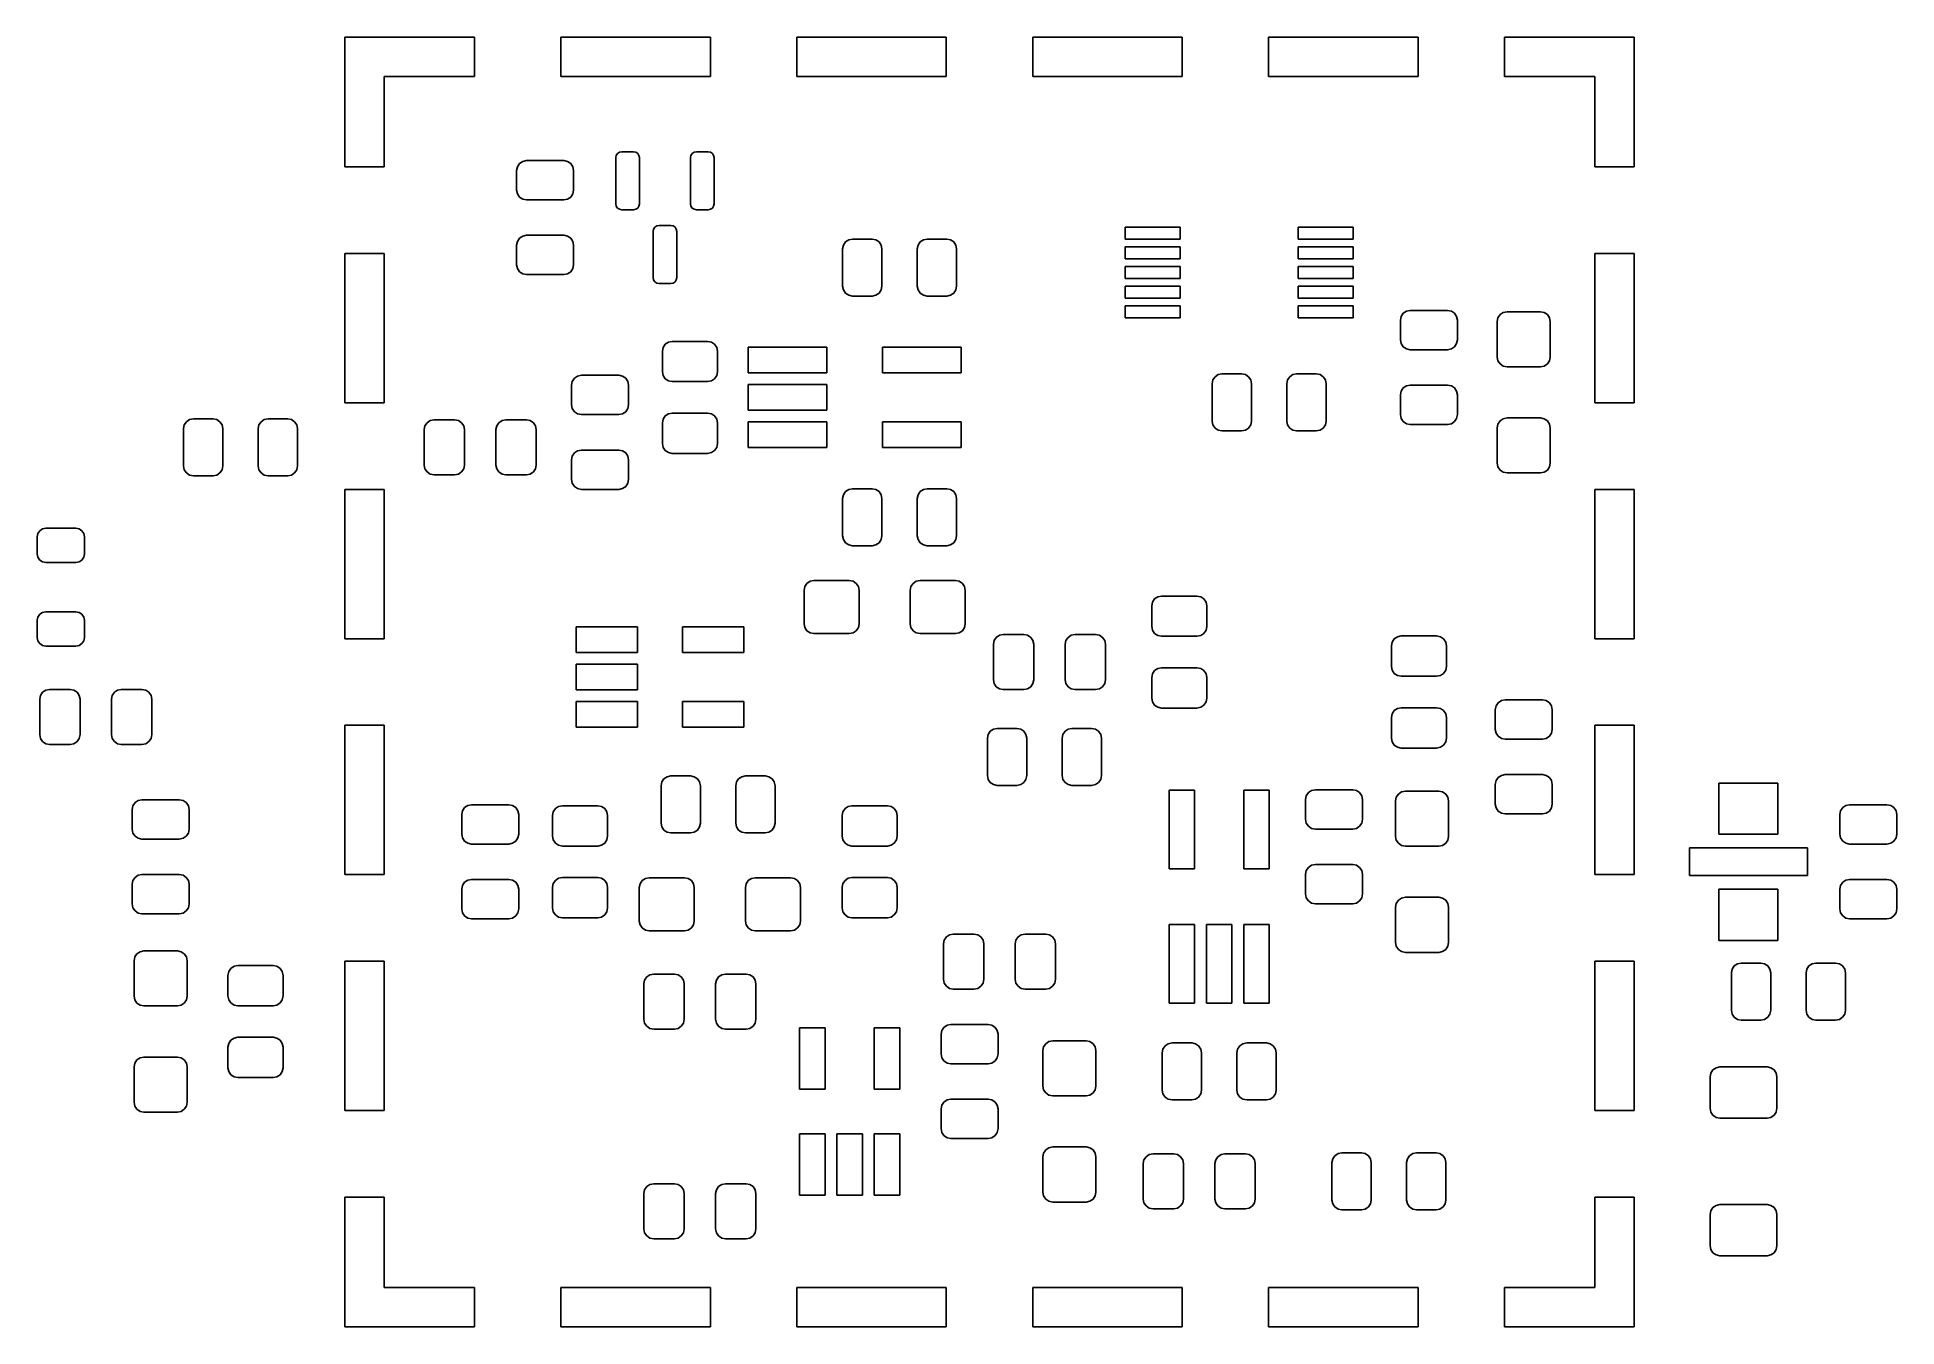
# Model space of a CAD drawing. Extents: x 0.45 to 2.31, y 0.35 to 1.65.
import ezdxf

# ---------------------------------------------------------------- set-up
doc = ezdxf.new("R2010")
doc.units = 0
doc.header["$MEASUREMENT"] = 0
doc.layers.add('BLACK', color=7, linetype='CONTINUOUS')

msp = doc.modelspace()

# ---------------------------------------------------------------- linework, layer by layer
at = {"layer": 'BLACK', "linetype": 'CONTINUOUS'}
for p, q in [((0.754331, 1.6063), (0.754331, 1.64567)), ((0.754331, 1.64567), (0.793701, 1.64567)), ((0.793701, 1.64567), (0.884252, 1.64567)), ((0.884252, 1.64567), (0.884252, 1.6063)), ((0.970866, 1.6063), (0.970866, 1.64567)), ((0.970866, 1.64567), (1.12047, 1.64567)), ((1.12047, 1.64567), (1.12047, 1.6063)), ((1.20709, 1.6063), (1.20709, 1.64567)), ((1.20709, 1.64567), (1.35669, 1.64567)), ((1.35669, 1.64567), (1.35669, 1.6063)), ((1.44331, 1.6063), (1.44331, 1.64567)), ((1.44331, 1.64567), (1.59291, 1.64567)), ((1.59291, 1.64567), (1.59291, 1.6063)), ((1.67953, 1.6063), (1.67953, 1.64567)), ((1.67953, 1.64567), (1.82913, 1.64567)), ((1.82913, 1.64567), (1.82913, 1.6063)), ((1.91575, 1.6063), (1.91575, 1.64567)), ((1.91575, 1.64567), (2.0063, 1.64567)), ((2.0063, 1.64567), (2.04567, 1.64567)), ((2.04567, 1.64567), (2.04567, 1.6063)), ((0.754331, 1.51575), (0.754331, 1.6063)), ((0.884252, 1.6063), (0.793701, 1.6063)), ((0.793701, 1.6063), (0.793701, 1.51575)), ((1.12047, 1.6063), (0.970866, 1.6063)), ((1.35669, 1.6063), (1.20709, 1.6063)), ((1.59291, 1.6063), (1.44331, 1.6063)), ((1.82913, 1.6063), (1.67953, 1.6063)), ((2.0063, 1.6063), (1.91575, 1.6063)), ((2.0063, 1.51575), (2.0063, 1.6063)), ((2.04567, 1.6063), (2.04567, 1.51575)), ((1.02579, 1.52504), (1.02624, 1.5273)), ((1.02624, 1.5273), (1.02752, 1.52922)), ((1.02752, 1.52922), (1.02943, 1.5305)), ((1.02943, 1.5305), (1.03169, 1.53094)), ((1.03169, 1.53094), (1.0435, 1.53094)), ((1.0435, 1.53094), (1.04576, 1.5305)), ((1.04576, 1.5305), (1.04768, 1.52922)), ((1.04768, 1.52922), (1.04896, 1.5273)), ((1.04896, 1.5273), (1.04941, 1.52504)), ((1.10059, 1.52504), (1.10104, 1.5273)), ((1.10104, 1.5273), (1.10232, 1.52922)), ((1.10232, 1.52922), (1.10424, 1.5305)), ((1.10424, 1.5305), (1.1065, 1.53094)), ((1.1065, 1.53094), (1.11831, 1.53094)), ((1.11831, 1.53094), (1.12057, 1.5305)), ((1.12057, 1.5305), (1.12248, 1.52922)), ((1.12248, 1.52922), (1.12376, 1.5273)), ((1.12376, 1.5273), (1.12421, 1.52504)), ((0.793701, 1.51575), (0.754331, 1.51575)), ((0.926457, 1.51224), (0.927206, 1.51601)), ((0.926457, 1.49256), (0.926457, 1.51224)), ((0.927206, 1.51601), (0.929339, 1.5192)), ((0.929339, 1.5192), (0.932533, 1.52134)), ((0.932533, 1.52134), (0.936299, 1.52209)), ((0.936299, 1.52209), (0.973701, 1.52209)), ((0.973701, 1.52209), (0.977467, 1.52134)), ((0.977467, 1.52134), (0.980661, 1.5192)), ((0.980661, 1.5192), (0.982794, 1.51601)), ((0.982794, 1.51601), (0.983543, 1.51224)), ((0.983543, 1.51224), (0.983543, 1.49256)), ((1.02579, 1.47878), (1.02579, 1.52504)), ((1.04941, 1.52504), (1.04941, 1.47878)), ((1.10059, 1.47878), (1.10059, 1.52504)), ((1.12421, 1.52504), (1.12421, 1.47878)), ((2.04567, 1.51575), (2.0063, 1.51575)), ((0.927206, 1.48879), (0.926457, 1.49256)), ((0.983543, 1.49256), (0.982794, 1.48879)), ((0.929339, 1.4856), (0.927206, 1.48879)), ((0.932533, 1.48347), (0.929339, 1.4856)), ((0.936299, 1.48272), (0.932533, 1.48347)), ((0.973701, 1.48272), (0.936299, 1.48272)), ((0.977467, 1.48347), (0.973701, 1.48272)), ((0.980661, 1.4856), (0.977467, 1.48347)), ((0.982794, 1.48879), (0.980661, 1.4856)), ((1.02624, 1.47652), (1.02579, 1.47878)), ((1.02752, 1.4746), (1.02624, 1.47652)), ((1.02943, 1.47332), (1.02752, 1.4746)), ((1.03169, 1.47287), (1.02943, 1.47332)), ((1.0435, 1.47287), (1.03169, 1.47287)), ((1.04576, 1.47332), (1.0435, 1.47287)), ((1.04768, 1.4746), (1.04576, 1.47332)), ((1.04896, 1.47652), (1.04768, 1.4746)), ((1.04941, 1.47878), (1.04896, 1.47652)), ((1.10104, 1.47652), (1.10059, 1.47878)), ((1.10232, 1.4746), (1.10104, 1.47652)), ((1.10424, 1.47332), (1.10232, 1.4746)), ((1.1065, 1.47287), (1.10424, 1.47332)), ((1.11831, 1.47287), (1.1065, 1.47287)), ((1.12057, 1.47332), (1.11831, 1.47287)), ((1.12248, 1.4746), (1.12057, 1.47332)), ((1.12376, 1.47652), (1.12248, 1.4746)), ((1.12421, 1.47878), (1.12376, 1.47652)), ((1.06319, 1.45122), (1.06364, 1.45348)), ((1.06364, 1.45348), (1.06492, 1.4554)), ((1.06492, 1.4554), (1.06683, 1.45668)), ((1.06683, 1.45668), (1.06909, 1.45713)), ((1.06909, 1.45713), (1.08091, 1.45713)), ((1.08091, 1.45713), (1.08317, 1.45668)), ((1.08317, 1.45668), (1.08508, 1.4554)), ((1.08508, 1.4554), (1.08636, 1.45348)), ((1.08636, 1.45348), (1.08681, 1.45122)), ((1.53583, 1.44346), (1.53583, 1.45528)), ((1.53583, 1.45528), (1.59094, 1.45528)), ((1.59094, 1.45528), (1.59094, 1.44346)), ((1.70906, 1.44346), (1.70906, 1.45528)), ((1.70906, 1.45528), (1.76417, 1.45528)), ((1.76417, 1.45528), (1.76417, 1.44346)), ((0.926457, 1.43744), (0.927206, 1.44121)), ((0.926457, 1.41776), (0.926457, 1.43744)), ((0.927206, 1.44121), (0.929339, 1.4444)), ((0.929339, 1.4444), (0.932533, 1.44653)), ((0.932533, 1.44653), (0.936299, 1.44728)), ((0.936299, 1.44728), (0.973701, 1.44728)), ((0.973701, 1.44728), (0.977467, 1.44653)), ((0.977467, 1.44653), (0.980661, 1.4444)), ((0.980661, 1.4444), (0.982794, 1.44121)), ((0.982794, 1.44121), (0.983543, 1.43744)), ((0.983543, 1.43744), (0.983543, 1.41776)), ((1.06319, 1.40496), (1.06319, 1.45122)), ((1.08681, 1.45122), (1.08681, 1.40496)), ((1.25291, 1.4337), (1.25366, 1.43747)), ((1.25366, 1.43747), (1.2558, 1.44066)), ((1.2558, 1.44066), (1.25899, 1.44279)), ((1.25899, 1.44279), (1.26276, 1.44354)), ((1.26276, 1.44354), (1.28244, 1.44354)), ((1.28244, 1.44354), (1.28621, 1.44279)), ((1.28621, 1.44279), (1.2894, 1.44066)), ((1.2894, 1.44066), (1.29153, 1.43747)), ((1.29153, 1.43747), (1.29228, 1.4337)), ((1.32772, 1.4337), (1.32847, 1.43747)), ((1.32847, 1.43747), (1.3306, 1.44066)), ((1.3306, 1.44066), (1.33379, 1.44279)), ((1.33379, 1.44279), (1.33756, 1.44354)), ((1.33756, 1.44354), (1.35724, 1.44354)), ((1.35724, 1.44354), (1.36101, 1.44279)), ((1.36101, 1.44279), (1.3642, 1.44066)), ((1.3642, 1.44066), (1.36634, 1.43747)), ((1.36634, 1.43747), (1.36709, 1.4337)), ((1.59094, 1.44346), (1.53583, 1.44346)), ((1.53583, 1.42378), (1.53583, 1.43559)), ((1.53583, 1.43559), (1.59094, 1.43559)), ((1.59094, 1.43559), (1.59094, 1.42378)), ((1.76417, 1.44346), (1.70906, 1.44346)), ((1.70906, 1.42378), (1.70906, 1.43559)), ((1.70906, 1.43559), (1.76417, 1.43559)), ((1.76417, 1.43559), (1.76417, 1.42378)), ((0.754331, 1.27953), (0.754331, 1.42913)), ((0.754331, 1.42913), (0.793701, 1.42913)), ((0.793701, 1.42913), (0.793701, 1.27953)), ((0.927206, 1.41399), (0.926457, 1.41776)), ((0.983543, 1.41776), (0.982794, 1.41399)), ((1.25291, 1.3963), (1.25291, 1.4337)), ((1.29228, 1.4337), (1.29228, 1.3963)), ((1.32772, 1.3963), (1.32772, 1.4337)), ((1.36709, 1.4337), (1.36709, 1.3963)), ((1.59094, 1.42378), (1.53583, 1.42378)), ((1.53583, 1.40409), (1.53583, 1.41591)), ((1.53583, 1.41591), (1.59094, 1.41591)), ((1.59094, 1.41591), (1.59094, 1.40409)), ((1.76417, 1.42378), (1.70906, 1.42378)), ((1.70906, 1.40409), (1.70906, 1.41591)), ((1.70906, 1.41591), (1.76417, 1.41591)), ((1.76417, 1.41591), (1.76417, 1.40409)), ((2.0063, 1.27953), (2.0063, 1.42913)), ((2.0063, 1.42913), (2.04567, 1.42913)), ((2.04567, 1.42913), (2.04567, 1.27953)), ((0.929339, 1.4108), (0.927206, 1.41399)), ((0.932533, 1.40866), (0.929339, 1.4108)), ((0.936299, 1.40791), (0.932533, 1.40866)), ((0.973701, 1.40791), (0.936299, 1.40791)), ((0.977467, 1.40866), (0.973701, 1.40791)), ((0.980661, 1.4108), (0.977467, 1.40866)), ((0.982794, 1.41399), (0.980661, 1.4108)), ((1.06364, 1.4027), (1.06319, 1.40496)), ((1.06492, 1.40078), (1.06364, 1.4027)), ((1.06683, 1.3995), (1.06492, 1.40078)), ((1.06909, 1.39906), (1.06683, 1.3995)), ((1.08091, 1.39906), (1.06909, 1.39906)), ((1.08317, 1.3995), (1.08091, 1.39906)), ((1.08508, 1.40078), (1.08317, 1.3995)), ((1.08636, 1.4027), (1.08508, 1.40078)), ((1.08681, 1.40496), (1.08636, 1.4027)), ((1.59094, 1.40409), (1.53583, 1.40409)), ((1.76417, 1.40409), (1.70906, 1.40409)), ((1.25366, 1.39253), (1.25291, 1.3963)), ((1.2558, 1.38934), (1.25366, 1.39253)), ((1.25899, 1.38721), (1.2558, 1.38934)), ((1.26276, 1.38646), (1.25899, 1.38721)), ((1.28244, 1.38646), (1.26276, 1.38646)), ((1.28621, 1.38721), (1.28244, 1.38646)), ((1.2894, 1.38934), (1.28621, 1.38721)), ((1.29153, 1.39253), (1.2894, 1.38934)), ((1.29228, 1.3963), (1.29153, 1.39253)), ((1.32847, 1.39253), (1.32772, 1.3963)), ((1.3306, 1.38934), (1.32847, 1.39253)), ((1.33379, 1.38721), (1.3306, 1.38934)), ((1.33756, 1.38646), (1.33379, 1.38721)), ((1.35724, 1.38646), (1.33756, 1.38646)), ((1.36101, 1.38721), (1.35724, 1.38646)), ((1.3642, 1.38934), (1.36101, 1.38721)), ((1.36634, 1.39253), (1.3642, 1.38934)), ((1.36709, 1.3963), (1.36634, 1.39253)), ((1.53583, 1.38441), (1.53583, 1.39622)), ((1.53583, 1.39622), (1.59094, 1.39622)), ((1.59094, 1.38441), (1.53583, 1.38441)), ((1.59094, 1.39622), (1.59094, 1.38441)), ((1.70906, 1.38441), (1.70906, 1.39622)), ((1.70906, 1.39622), (1.76417, 1.39622)), ((1.76417, 1.38441), (1.70906, 1.38441)), ((1.76417, 1.39622), (1.76417, 1.38441)), ((1.53583, 1.36472), (1.53583, 1.37654)), ((1.53583, 1.37654), (1.59094, 1.37654)), ((1.59094, 1.36472), (1.53583, 1.36472)), ((1.59094, 1.37654), (1.59094, 1.36472)), ((1.70906, 1.36472), (1.70906, 1.37654)), ((1.70906, 1.37654), (1.76417, 1.37654)), ((1.76417, 1.36472), (1.70906, 1.36472)), ((1.76417, 1.37654), (1.76417, 1.36472)), ((1.81146, 1.36224), (1.81221, 1.36601)), ((1.81146, 1.34256), (1.81146, 1.36224)), ((1.81221, 1.36601), (1.81434, 1.3692)), ((1.81434, 1.3692), (1.81753, 1.37134)), ((1.81753, 1.37134), (1.8213, 1.37209)), ((1.8213, 1.37209), (1.8587, 1.37209)), ((1.8587, 1.37209), (1.86247, 1.37134)), ((1.86247, 1.37134), (1.86566, 1.3692)), ((1.86566, 1.3692), (1.86779, 1.36601)), ((1.86779, 1.36601), (1.86854, 1.36224)), ((1.86854, 1.36224), (1.86854, 1.34256)), ((1.90843, 1.36087), (1.90917, 1.36463)), ((1.90843, 1.32543), (1.90843, 1.36087)), ((1.90917, 1.36463), (1.91131, 1.36783)), ((1.91131, 1.36783), (1.9145, 1.36996)), ((1.9145, 1.36996), (1.91827, 1.37071)), ((1.91827, 1.37071), (1.95173, 1.37071)), ((1.95173, 1.37071), (1.9555, 1.36996)), ((1.9555, 1.36996), (1.95869, 1.36783)), ((1.95869, 1.36783), (1.96083, 1.36463)), ((1.96083, 1.36463), (1.96157, 1.36087)), ((1.96157, 1.36087), (1.96157, 1.32543)), ((1.07852, 1.34035), (1.08228, 1.3411)), ((1.08228, 1.3411), (1.11772, 1.3411)), ((1.11772, 1.3411), (1.12148, 1.34035)), ((1.81221, 1.33879), (1.81146, 1.34256)), ((1.86854, 1.34256), (1.86779, 1.33879)), ((1.07244, 1.33126), (1.07319, 1.33503)), ((1.07244, 1.31059), (1.07244, 1.33126)), ((1.07319, 1.33503), (1.07532, 1.33822)), ((1.07532, 1.33822), (1.07852, 1.34035)), ((1.12148, 1.34035), (1.12468, 1.33822)), ((1.12468, 1.33822), (1.12681, 1.33503)), ((1.12681, 1.33503), (1.12756, 1.33126)), ((1.12756, 1.33126), (1.12756, 1.31059)), ((1.15831, 1.30961), (1.15831, 1.3352)), ((1.15831, 1.3352), (1.23705, 1.3352)), ((1.23705, 1.3352), (1.23705, 1.30961)), ((1.29295, 1.30961), (1.29295, 1.3352)), ((1.29295, 1.3352), (1.37169, 1.3352)), ((1.37169, 1.3352), (1.37169, 1.30961)), ((1.81434, 1.3356), (1.81221, 1.33879)), ((1.81753, 1.33347), (1.81434, 1.3356)), ((1.8213, 1.33272), (1.81753, 1.33347)), ((1.8587, 1.33272), (1.8213, 1.33272)), ((1.86247, 1.33347), (1.8587, 1.33272)), ((1.86566, 1.3356), (1.86247, 1.33347)), ((1.86779, 1.33879), (1.86566, 1.3356)), ((1.90917, 1.32167), (1.90843, 1.32543)), ((1.96157, 1.32543), (1.96083, 1.32167)), ((0.982206, 1.30101), (0.984339, 1.3042)), ((0.984339, 1.3042), (0.987533, 1.30634)), ((0.987533, 1.30634), (0.991299, 1.30709)), ((0.991299, 1.30709), (1.0287, 1.30709)), ((1.0287, 1.30709), (1.03247, 1.30634)), ((1.03247, 1.30634), (1.03566, 1.3042)), ((1.03566, 1.3042), (1.03779, 1.30101)), ((1.07319, 1.30682), (1.07244, 1.31059)), ((1.07532, 1.30363), (1.07319, 1.30682)), ((1.07852, 1.3015), (1.07532, 1.30363)), ((1.12468, 1.30363), (1.12148, 1.3015)), ((1.12681, 1.30682), (1.12468, 1.30363)), ((1.12756, 1.31059), (1.12681, 1.30682)), ((1.23705, 1.30961), (1.15831, 1.30961)), ((1.37169, 1.30961), (1.29295, 1.30961)), ((1.62366, 1.30247), (1.6258, 1.30566)), ((1.6258, 1.30566), (1.62899, 1.30779)), ((1.62899, 1.30779), (1.63276, 1.30854)), ((1.63276, 1.30854), (1.65244, 1.30854)), ((1.65244, 1.30854), (1.65621, 1.30779)), ((1.65621, 1.30779), (1.6594, 1.30566)), ((1.6594, 1.30566), (1.66153, 1.30247)), ((1.69847, 1.30247), (1.7006, 1.30566)), ((1.7006, 1.30566), (1.70379, 1.30779)), ((1.70379, 1.30779), (1.70756, 1.30854)), ((1.70756, 1.30854), (1.72724, 1.30854)), ((1.72724, 1.30854), (1.73101, 1.30779)), ((1.73101, 1.30779), (1.7342, 1.30566)), ((1.7342, 1.30566), (1.73634, 1.30247)), ((1.91131, 1.31847), (1.90917, 1.32167)), ((1.9145, 1.31634), (1.91131, 1.31847)), ((1.91827, 1.31559), (1.9145, 1.31634)), ((1.95173, 1.31559), (1.91827, 1.31559)), ((1.9555, 1.31634), (1.95173, 1.31559)), ((1.95869, 1.31847), (1.9555, 1.31634)), ((1.96083, 1.32167), (1.95869, 1.31847)), ((0.981457, 1.29724), (0.982206, 1.30101)), ((0.981457, 1.27756), (0.981457, 1.29724)), ((1.03779, 1.30101), (1.03854, 1.29724)), ((1.03854, 1.29724), (1.03854, 1.27756)), ((1.08228, 1.30075), (1.07852, 1.3015)), ((1.11772, 1.30075), (1.08228, 1.30075)), ((1.12148, 1.3015), (1.11772, 1.30075)), ((1.15831, 1.2722), (1.15831, 1.2978)), ((1.15831, 1.2978), (1.23705, 1.2978)), ((1.23705, 1.2978), (1.23705, 1.2722)), ((1.62291, 1.2987), (1.62366, 1.30247)), ((1.62291, 1.2613), (1.62291, 1.2987)), ((1.66153, 1.30247), (1.66228, 1.2987)), ((1.66228, 1.2987), (1.66228, 1.2613)), ((1.69772, 1.2987), (1.69847, 1.30247)), ((1.69772, 1.2613), (1.69772, 1.2987)), ((1.73634, 1.30247), (1.73709, 1.2987)), ((1.73709, 1.2987), (1.73709, 1.2613)), ((1.81146, 1.28744), (1.81221, 1.29121)), ((1.81146, 1.26776), (1.81146, 1.28744)), ((1.81221, 1.29121), (1.81434, 1.2944)), ((1.81434, 1.2944), (1.81753, 1.29653)), ((1.81753, 1.29653), (1.8213, 1.29728)), ((1.8213, 1.29728), (1.8587, 1.29728)), ((1.8587, 1.29728), (1.86247, 1.29653)), ((1.86247, 1.29653), (1.86566, 1.2944)), ((1.86566, 1.2944), (1.86779, 1.29121)), ((1.86779, 1.29121), (1.86854, 1.28744)), ((1.86854, 1.28744), (1.86854, 1.26776)), ((0.793701, 1.27953), (0.754331, 1.27953)), ((0.982206, 1.27379), (0.981457, 1.27756)), ((0.984339, 1.2706), (0.982206, 1.27379)), ((0.987533, 1.26847), (0.984339, 1.2706)), ((0.991299, 1.26772), (0.987533, 1.26847)), ((1.0287, 1.26772), (0.991299, 1.26772)), ((1.03247, 1.26847), (1.0287, 1.26772)), ((1.03566, 1.2706), (1.03247, 1.26847)), ((1.03779, 1.27379), (1.03566, 1.2706)), ((1.03854, 1.27756), (1.03779, 1.27379)), ((1.07319, 1.26318), (1.07532, 1.26637)), ((1.07532, 1.26637), (1.07852, 1.2685)), ((1.07852, 1.2685), (1.08228, 1.26925)), ((1.08228, 1.26925), (1.11772, 1.26925)), ((1.11772, 1.26925), (1.12148, 1.2685)), ((1.12148, 1.2685), (1.12468, 1.26637)), ((1.12468, 1.26637), (1.12681, 1.26318)), ((1.23705, 1.2722), (1.15831, 1.2722)), ((1.81221, 1.26399), (1.81146, 1.26776)), ((1.86854, 1.26776), (1.86779, 1.26399)), ((2.04567, 1.27953), (2.0063, 1.27953)), ((0.592913, 1.2537), (0.593663, 1.25747)), ((0.592913, 1.2163), (0.592913, 1.2537)), ((0.593663, 1.25747), (0.595796, 1.26066)), ((0.595796, 1.26066), (0.598989, 1.26279)), ((0.598989, 1.26279), (0.602756, 1.26354)), ((0.602756, 1.26354), (0.622441, 1.26354)), ((0.622441, 1.26354), (0.626208, 1.26279)), ((0.626208, 1.26279), (0.629401, 1.26066)), ((0.629401, 1.26066), (0.631534, 1.25747)), ((0.631534, 1.25747), (0.632283, 1.2537)), ((0.632283, 1.2537), (0.632283, 1.2163)), ((0.667717, 1.2537), (0.668466, 1.25747)), ((0.667717, 1.2163), (0.667717, 1.2537)), ((0.668466, 1.25747), (0.670599, 1.26066)), ((0.670599, 1.26066), (0.673792, 1.26279)), ((0.673792, 1.26279), (0.677559, 1.26354)), ((0.677559, 1.26354), (0.697244, 1.26354)), ((0.697244, 1.26354), (0.701011, 1.26279)), ((0.701011, 1.26279), (0.704204, 1.26066)), ((0.704204, 1.26066), (0.706337, 1.25747)), ((0.706337, 1.25747), (0.707087, 1.2537)), ((0.707087, 1.2537), (0.707087, 1.2163)), ((0.833898, 1.25272), (0.834647, 1.25648)), ((0.833898, 1.21728), (0.833898, 1.25272)), ((0.834647, 1.25648), (0.83678, 1.25968)), ((0.83678, 1.25968), (0.839974, 1.26181)), ((0.839974, 1.26181), (0.84374, 1.26256)), ((0.84374, 1.26256), (0.864409, 1.26256)), ((0.864409, 1.26256), (0.868176, 1.26181)), ((0.868176, 1.26181), (0.871369, 1.25968)), ((0.871369, 1.25968), (0.873503, 1.25648)), ((0.873503, 1.25648), (0.874252, 1.25272)), ((0.874252, 1.25272), (0.874252, 1.21728)), ((0.905748, 1.25272), (0.906497, 1.25648)), ((0.905748, 1.21728), (0.905748, 1.25272)), ((0.906497, 1.25648), (0.908631, 1.25968)), ((0.908631, 1.25968), (0.911824, 1.26181)), ((0.911824, 1.26181), (0.915591, 1.26256)), ((0.915591, 1.26256), (0.93626, 1.26256)), ((0.93626, 1.26256), (0.940026, 1.26181)), ((0.940026, 1.26181), (0.94322, 1.25968)), ((0.94322, 1.25968), (0.945353, 1.25648)), ((0.945353, 1.25648), (0.946102, 1.25272)), ((0.946102, 1.25272), (0.946102, 1.21728)), ((1.07244, 1.25941), (1.07319, 1.26318)), ((1.07244, 1.23874), (1.07244, 1.25941)), ((1.12681, 1.26318), (1.12756, 1.25941)), ((1.12756, 1.25941), (1.12756, 1.23874)), ((1.15831, 1.2348), (1.15831, 1.26039)), ((1.15831, 1.26039), (1.23705, 1.26039)), ((1.23705, 1.26039), (1.23705, 1.2348)), ((1.29295, 1.2348), (1.29295, 1.26039)), ((1.29295, 1.26039), (1.37169, 1.26039)), ((1.37169, 1.26039), (1.37169, 1.2348)), ((1.62366, 1.25753), (1.62291, 1.2613)), ((1.6258, 1.25434), (1.62366, 1.25753)), ((1.62899, 1.25221), (1.6258, 1.25434)), ((1.63276, 1.25146), (1.62899, 1.25221)), ((1.65244, 1.25146), (1.63276, 1.25146)), ((1.65621, 1.25221), (1.65244, 1.25146)), ((1.6594, 1.25434), (1.65621, 1.25221)), ((1.66153, 1.25753), (1.6594, 1.25434)), ((1.66228, 1.2613), (1.66153, 1.25753)), ((1.69847, 1.25753), (1.69772, 1.2613)), ((1.7006, 1.25434), (1.69847, 1.25753)), ((1.70379, 1.25221), (1.7006, 1.25434)), ((1.70756, 1.25146), (1.70379, 1.25221)), ((1.72724, 1.25146), (1.70756, 1.25146)), ((1.73101, 1.25221), (1.72724, 1.25146)), ((1.7342, 1.25434), (1.73101, 1.25221)), ((1.73634, 1.25753), (1.7342, 1.25434)), ((1.73709, 1.2613), (1.73634, 1.25753)), ((1.81434, 1.2608), (1.81221, 1.26399)), ((1.81753, 1.25866), (1.81434, 1.2608)), ((1.8213, 1.25791), (1.81753, 1.25866)), ((1.8587, 1.25791), (1.8213, 1.25791)), ((1.86247, 1.25866), (1.8587, 1.25791)), ((1.86566, 1.2608), (1.86247, 1.25866)), ((1.86779, 1.26399), (1.86566, 1.2608)), ((1.90843, 1.25457), (1.90917, 1.25833)), ((1.90843, 1.21913), (1.90843, 1.25457)), ((1.90917, 1.25833), (1.91131, 1.26153)), ((1.91131, 1.26153), (1.9145, 1.26366)), ((1.9145, 1.26366), (1.91827, 1.26441)), ((1.91827, 1.26441), (1.95173, 1.26441)), ((1.95173, 1.26441), (1.9555, 1.26366)), ((1.9555, 1.26366), (1.95869, 1.26153)), ((1.95869, 1.26153), (1.96083, 1.25833)), ((1.96083, 1.25833), (1.96157, 1.25457)), ((1.96157, 1.25457), (1.96157, 1.21913)), ((0.982206, 1.22621), (0.984339, 1.2294)), ((0.984339, 1.2294), (0.987533, 1.23153)), ((0.987533, 1.23153), (0.991299, 1.23228)), ((0.991299, 1.23228), (1.0287, 1.23228)), ((1.0287, 1.23228), (1.03247, 1.23153)), ((1.03247, 1.23153), (1.03566, 1.2294)), ((1.03566, 1.2294), (1.03779, 1.22621)), ((1.07319, 1.23497), (1.07244, 1.23874)), ((1.07532, 1.23178), (1.07319, 1.23497)), ((1.07852, 1.22965), (1.07532, 1.23178)), ((1.08228, 1.2289), (1.07852, 1.22965)), ((1.12148, 1.22965), (1.11772, 1.2289)), ((1.12468, 1.23178), (1.12148, 1.22965)), ((1.12681, 1.23497), (1.12468, 1.23178)), ((1.12756, 1.23874), (1.12681, 1.23497)), ((1.23705, 1.2348), (1.15831, 1.2348)), ((1.37169, 1.2348), (1.29295, 1.2348)), ((0.593663, 1.21253), (0.592913, 1.2163)), ((0.595796, 1.20934), (0.593663, 1.21253)), ((0.631534, 1.21253), (0.629401, 1.20934)), ((0.632283, 1.2163), (0.631534, 1.21253)), ((0.668466, 1.21253), (0.667717, 1.2163)), ((0.670599, 1.20934), (0.668466, 1.21253)), ((0.706337, 1.21253), (0.704204, 1.20934)), ((0.707087, 1.2163), (0.706337, 1.21253)), ((0.834647, 1.21352), (0.833898, 1.21728)), ((0.83678, 1.21032), (0.834647, 1.21352)), ((0.873503, 1.21352), (0.871369, 1.21032)), ((0.874252, 1.21728), (0.873503, 1.21352)), ((0.906497, 1.21352), (0.905748, 1.21728)), ((0.908631, 1.21032), (0.906497, 1.21352)), ((0.945353, 1.21352), (0.94322, 1.21032)), ((0.946102, 1.21728), (0.945353, 1.21352)), ((0.981457, 1.22244), (0.982206, 1.22621)), ((0.981457, 1.20276), (0.981457, 1.22244)), ((1.03779, 1.22621), (1.03854, 1.22244)), ((1.03854, 1.22244), (1.03854, 1.20276)), ((1.11772, 1.2289), (1.08228, 1.2289)), ((1.90917, 1.21537), (1.90843, 1.21913)), ((1.91131, 1.21217), (1.90917, 1.21537)), ((1.9145, 1.21004), (1.91131, 1.21217)), ((1.95869, 1.21217), (1.9555, 1.21004)), ((1.96083, 1.21537), (1.95869, 1.21217)), ((1.96157, 1.21913), (1.96083, 1.21537)), ((0.598989, 1.20721), (0.595796, 1.20934)), ((0.602756, 1.20646), (0.598989, 1.20721)), ((0.622441, 1.20646), (0.602756, 1.20646)), ((0.626208, 1.20721), (0.622441, 1.20646)), ((0.629401, 1.20934), (0.626208, 1.20721)), ((0.673792, 1.20721), (0.670599, 1.20934)), ((0.677559, 1.20646), (0.673792, 1.20721)), ((0.697244, 1.20646), (0.677559, 1.20646)), ((0.701011, 1.20721), (0.697244, 1.20646)), ((0.704204, 1.20934), (0.701011, 1.20721)), ((0.754331, 1.04331), (0.754331, 1.19291)), ((0.754331, 1.19291), (0.793701, 1.19291)), ((0.793701, 1.19291), (0.793701, 1.04331)), ((0.839974, 1.20819), (0.83678, 1.21032)), ((0.84374, 1.20744), (0.839974, 1.20819)), ((0.864409, 1.20744), (0.84374, 1.20744)), ((0.868176, 1.20819), (0.864409, 1.20744)), ((0.871369, 1.21032), (0.868176, 1.20819)), ((0.911824, 1.20819), (0.908631, 1.21032)), ((0.915591, 1.20744), (0.911824, 1.20819)), ((0.93626, 1.20744), (0.915591, 1.20744)), ((0.940026, 1.20819), (0.93626, 1.20744)), ((0.94322, 1.21032), (0.940026, 1.20819)), ((0.982206, 1.19899), (0.981457, 1.20276)), ((0.984339, 1.1958), (0.982206, 1.19899)), ((0.987533, 1.19366), (0.984339, 1.1958)), ((0.991299, 1.19291), (0.987533, 1.19366)), ((1.0287, 1.19291), (0.991299, 1.19291)), ((1.03247, 1.19366), (1.0287, 1.19291)), ((1.03566, 1.1958), (1.03247, 1.19366)), ((1.03779, 1.19899), (1.03566, 1.1958)), ((1.03854, 1.20276), (1.03779, 1.19899)), ((1.2558, 1.19066), (1.25899, 1.19279)), ((1.25899, 1.19279), (1.26276, 1.19354)), ((1.26276, 1.19354), (1.28244, 1.19354)), ((1.28244, 1.19354), (1.28621, 1.19279)), ((1.28621, 1.19279), (1.2894, 1.19066)), ((1.3306, 1.19066), (1.33379, 1.19279)), ((1.33379, 1.19279), (1.33756, 1.19354)), ((1.33756, 1.19354), (1.35724, 1.19354)), ((1.35724, 1.19354), (1.36101, 1.19279)), ((1.36101, 1.19279), (1.3642, 1.19066)), ((1.91827, 1.20929), (1.9145, 1.21004)), ((1.95173, 1.20929), (1.91827, 1.20929)), ((1.9555, 1.21004), (1.95173, 1.20929)), ((2.0063, 1.04331), (2.0063, 1.19291)), ((2.0063, 1.19291), (2.04567, 1.19291)), ((2.04567, 1.19291), (2.04567, 1.04331)), ((1.25291, 1.1837), (1.25366, 1.18747)), ((1.25291, 1.1463), (1.25291, 1.1837)), ((1.25366, 1.18747), (1.2558, 1.19066)), ((1.2894, 1.19066), (1.29153, 1.18747)), ((1.29153, 1.18747), (1.29228, 1.1837)), ((1.29228, 1.1837), (1.29228, 1.1463)), ((1.32772, 1.1837), (1.32847, 1.18747)), ((1.32772, 1.1463), (1.32772, 1.1837)), ((1.32847, 1.18747), (1.3306, 1.19066)), ((1.3642, 1.19066), (1.36634, 1.18747)), ((1.36634, 1.18747), (1.36709, 1.1837)), ((1.36709, 1.1837), (1.36709, 1.1463)), ((0.446378, 1.14544), (0.447034, 1.14874)), ((0.446378, 1.12822), (0.446378, 1.14544)), ((0.447034, 1.14874), (0.4489, 1.15153)), ((0.4489, 1.15153), (0.451694, 1.1534)), ((0.451694, 1.1534), (0.45499, 1.15406)), ((0.45499, 1.15406), (0.48501, 1.15406)), ((0.48501, 1.15406), (0.488306, 1.1534)), ((0.488306, 1.1534), (0.4911, 1.15153)), ((0.4911, 1.15153), (0.492966, 1.14874)), ((0.492966, 1.14874), (0.493622, 1.14544)), ((0.493622, 1.14544), (0.493622, 1.12822)), ((1.25366, 1.14253), (1.25291, 1.1463)), ((1.2558, 1.13934), (1.25366, 1.14253)), ((1.25899, 1.13721), (1.2558, 1.13934)), ((1.26276, 1.13646), (1.25899, 1.13721)), ((1.28244, 1.13646), (1.26276, 1.13646)), ((1.28621, 1.13721), (1.28244, 1.13646)), ((1.2894, 1.13934), (1.28621, 1.13721)), ((1.29153, 1.14253), (1.2894, 1.13934)), ((1.29228, 1.1463), (1.29153, 1.14253)), ((1.32847, 1.14253), (1.32772, 1.1463)), ((1.3306, 1.13934), (1.32847, 1.14253)), ((1.33379, 1.13721), (1.3306, 1.13934)), ((1.33756, 1.13646), (1.33379, 1.13721)), ((1.35724, 1.13646), (1.33756, 1.13646)), ((1.36101, 1.13721), (1.35724, 1.13646)), ((1.3642, 1.13934), (1.36101, 1.13721)), ((1.36634, 1.14253), (1.3642, 1.13934)), ((1.36709, 1.1463), (1.36634, 1.14253)), ((0.447034, 1.12492), (0.446378, 1.12822)), ((0.4489, 1.12213), (0.447034, 1.12492)), ((0.451694, 1.12026), (0.4489, 1.12213)), ((0.45499, 1.11961), (0.451694, 1.12026)), ((0.48501, 1.11961), (0.45499, 1.11961)), ((0.488306, 1.12026), (0.48501, 1.11961)), ((0.4911, 1.12213), (0.488306, 1.12026)), ((0.492966, 1.12492), (0.4911, 1.12213)), ((0.493622, 1.12822), (0.492966, 1.12492)), ((1.21504, 1.0955), (1.21717, 1.09869)), ((1.21717, 1.09869), (1.22037, 1.10083)), ((1.22037, 1.10083), (1.22413, 1.10157)), ((1.22413, 1.10157), (1.25957, 1.10157)), ((1.25957, 1.10157), (1.26333, 1.10083)), ((1.26333, 1.10083), (1.26653, 1.09869)), ((1.26653, 1.09869), (1.26866, 1.0955)), ((1.32134, 1.0955), (1.32347, 1.09869)), ((1.32347, 1.09869), (1.32667, 1.10083)), ((1.32667, 1.10083), (1.33043, 1.10157)), ((1.33043, 1.10157), (1.36587, 1.10157)), ((1.36587, 1.10157), (1.36963, 1.10083)), ((1.36963, 1.10083), (1.37283, 1.09869)), ((1.37283, 1.09869), (1.37496, 1.0955)), ((1.21429, 1.09173), (1.21504, 1.0955)), ((1.21429, 1.05827), (1.21429, 1.09173)), ((1.26866, 1.0955), (1.26941, 1.09173)), ((1.26941, 1.09173), (1.26941, 1.05827)), ((1.32059, 1.09173), (1.32134, 1.0955)), ((1.32059, 1.05827), (1.32059, 1.09173)), ((1.37496, 1.0955), (1.37571, 1.09173)), ((1.37571, 1.09173), (1.37571, 1.05827)), ((1.56319, 1.08003), (1.56532, 1.08322)), ((1.56532, 1.08322), (1.56852, 1.08535)), ((1.56852, 1.08535), (1.57228, 1.0861)), ((1.57228, 1.0861), (1.60772, 1.0861)), ((1.60772, 1.0861), (1.61148, 1.08535)), ((1.61148, 1.08535), (1.61468, 1.08322)), ((1.61468, 1.08322), (1.61681, 1.08003)), ((0.446378, 1.06178), (0.447034, 1.06508)), ((0.446378, 1.04456), (0.446378, 1.06178)), ((0.447034, 1.06508), (0.4489, 1.06787)), ((0.4489, 1.06787), (0.451694, 1.06974)), ((0.451694, 1.06974), (0.45499, 1.07039)), ((0.45499, 1.07039), (0.48501, 1.07039)), ((0.48501, 1.07039), (0.488306, 1.06974)), ((0.488306, 1.06974), (0.4911, 1.06787)), ((0.4911, 1.06787), (0.492966, 1.06508)), ((0.492966, 1.06508), (0.493622, 1.06178)), ((0.493622, 1.06178), (0.493622, 1.04456)), ((1.56244, 1.07626), (1.56319, 1.08003)), ((1.56244, 1.05559), (1.56244, 1.07626)), ((1.61681, 1.08003), (1.61756, 1.07626)), ((1.61756, 1.07626), (1.61756, 1.05559)), ((0.447034, 1.04126), (0.446378, 1.04456)), ((0.493622, 1.04456), (0.492966, 1.04126)), ((0.793701, 1.04331), (0.754331, 1.04331)), ((0.986142, 1.02961), (0.986142, 1.0552)), ((0.986142, 1.0552), (1.04756, 1.0552)), ((1.04756, 1.0552), (1.04756, 1.02961)), ((1.09244, 1.02961), (1.09244, 1.0552)), ((1.09244, 1.0552), (1.15386, 1.0552)), ((1.15386, 1.0552), (1.15386, 1.02961)), ((1.21504, 1.0545), (1.21429, 1.05827)), ((1.21717, 1.05131), (1.21504, 1.0545)), ((1.22037, 1.04917), (1.21717, 1.05131)), ((1.22413, 1.04843), (1.22037, 1.04917)), ((1.25957, 1.04843), (1.22413, 1.04843)), ((1.26333, 1.04917), (1.25957, 1.04843)), ((1.26653, 1.05131), (1.26333, 1.04917)), ((1.26866, 1.0545), (1.26653, 1.05131)), ((1.26941, 1.05827), (1.26866, 1.0545)), ((1.32134, 1.0545), (1.32059, 1.05827)), ((1.32347, 1.05131), (1.32134, 1.0545)), ((1.32667, 1.04917), (1.32347, 1.05131)), ((1.33043, 1.04843), (1.32667, 1.04917)), ((1.36587, 1.04843), (1.33043, 1.04843)), ((1.36963, 1.04917), (1.36587, 1.04843)), ((1.37283, 1.05131), (1.36963, 1.04917)), ((1.37496, 1.0545), (1.37283, 1.05131)), ((1.37571, 1.05827), (1.37496, 1.0545)), ((1.40465, 1.04148), (1.40678, 1.04468)), ((1.40678, 1.04468), (1.40997, 1.04681)), ((1.40997, 1.04681), (1.41374, 1.04756)), ((1.41374, 1.04756), (1.43441, 1.04756)), ((1.43441, 1.04756), (1.43818, 1.04681)), ((1.43818, 1.04681), (1.44137, 1.04468)), ((1.44137, 1.04468), (1.4435, 1.04148)), ((1.4765, 1.04148), (1.47863, 1.04468)), ((1.47863, 1.04468), (1.48182, 1.04681)), ((1.48182, 1.04681), (1.48559, 1.04756)), ((1.48559, 1.04756), (1.50626, 1.04756)), ((1.50626, 1.04756), (1.51003, 1.04681)), ((1.51003, 1.04681), (1.51322, 1.04468)), ((1.51322, 1.04468), (1.51535, 1.04148)), ((1.56319, 1.05182), (1.56244, 1.05559)), ((1.56532, 1.04863), (1.56319, 1.05182)), ((1.56852, 1.0465), (1.56532, 1.04863)), ((1.57228, 1.04575), (1.56852, 1.0465)), ((1.60772, 1.04575), (1.57228, 1.04575)), ((1.61148, 1.0465), (1.60772, 1.04575)), ((1.61468, 1.04863), (1.61148, 1.0465)), ((1.61681, 1.05182), (1.61468, 1.04863)), ((1.61756, 1.05559), (1.61681, 1.05182)), ((1.80319, 1.04003), (1.80532, 1.04322)), ((1.80532, 1.04322), (1.80852, 1.04535)), ((1.80852, 1.04535), (1.81228, 1.0461)), ((1.81228, 1.0461), (1.84772, 1.0461)), ((1.84772, 1.0461), (1.85148, 1.04535)), ((1.85148, 1.04535), (1.85468, 1.04322)), ((1.85468, 1.04322), (1.85681, 1.04003)), ((2.04567, 1.04331), (2.0063, 1.04331)), ((0.4489, 1.03847), (0.447034, 1.04126)), ((0.451694, 1.0366), (0.4489, 1.03847)), ((0.45499, 1.03594), (0.451694, 1.0366)), ((0.48501, 1.03594), (0.45499, 1.03594)), ((0.488306, 1.0366), (0.48501, 1.03594)), ((0.4911, 1.03847), (0.488306, 1.0366)), ((0.492966, 1.04126), (0.4911, 1.03847)), ((1.04756, 1.02961), (0.986142, 1.02961)), ((1.15386, 1.02961), (1.09244, 1.02961)), ((1.4039, 1.03772), (1.40465, 1.04148)), ((1.4039, 1.00228), (1.4039, 1.03772)), ((1.4435, 1.04148), (1.44425, 1.03772)), ((1.44425, 1.03772), (1.44425, 1.00228)), ((1.47575, 1.03772), (1.4765, 1.04148)), ((1.47575, 1.00228), (1.47575, 1.03772)), ((1.51535, 1.04148), (1.5161, 1.03772)), ((1.5161, 1.03772), (1.5161, 1.00228)), ((1.80244, 1.03626), (1.80319, 1.04003)), ((1.80244, 1.01559), (1.80244, 1.03626)), ((1.85681, 1.04003), (1.85756, 1.03626)), ((1.85756, 1.03626), (1.85756, 1.01559)), ((0.986142, 0.992205), (0.986142, 1.0178)), ((0.986142, 1.0178), (1.04756, 1.0178)), ((1.04756, 1.0178), (1.04756, 0.992205)), ((1.56244, 1.00441), (1.56319, 1.00818)), ((1.56319, 1.00818), (1.56532, 1.01137)), ((1.56532, 1.01137), (1.56852, 1.0135)), ((1.56852, 1.0135), (1.57228, 1.01425)), ((1.57228, 1.01425), (1.60772, 1.01425)), ((1.60772, 1.01425), (1.61148, 1.0135)), ((1.61148, 1.0135), (1.61468, 1.01137)), ((1.61468, 1.01137), (1.61681, 1.00818)), ((1.61681, 1.00818), (1.61756, 1.00441)), ((1.80319, 1.01182), (1.80244, 1.01559)), ((1.80532, 1.00863), (1.80319, 1.01182)), ((1.80852, 1.0065), (1.80532, 1.00863)), ((1.81228, 1.00575), (1.80852, 1.0065)), ((1.84772, 1.00575), (1.81228, 1.00575)), ((1.85148, 1.0065), (1.84772, 1.00575)), ((1.85468, 1.00863), (1.85148, 1.0065)), ((1.85681, 1.01182), (1.85468, 1.00863)), ((1.85756, 1.01559), (1.85681, 1.01182)), ((0.449647, 0.986483), (0.45178, 0.989676)), ((0.45178, 0.989676), (0.454974, 0.99181)), ((0.454974, 0.99181), (0.45874, 0.992559)), ((0.45874, 0.992559), (0.479409, 0.992559)), ((0.479409, 0.992559), (0.483176, 0.99181)), ((0.483176, 0.99181), (0.486369, 0.989676)), ((0.486369, 0.989676), (0.488503, 0.986483)), ((0.521497, 0.986483), (0.523631, 0.989676)), ((0.523631, 0.989676), (0.526824, 0.99181)), ((0.526824, 0.99181), (0.530591, 0.992559)), ((0.530591, 0.992559), (0.55126, 0.992559)), ((0.55126, 0.992559), (0.555026, 0.99181)), ((0.555026, 0.99181), (0.55822, 0.989676)), ((0.55822, 0.989676), (0.560353, 0.986483)), ((1.04756, 0.992205), (0.986142, 0.992205)), ((1.40465, 0.998517), (1.4039, 1.00228)), ((1.40678, 0.995324), (1.40465, 0.998517)), ((1.40997, 0.99319), (1.40678, 0.995324)), ((1.41374, 0.992441), (1.40997, 0.99319)), ((1.43441, 0.992441), (1.41374, 0.992441)), ((1.43818, 0.99319), (1.43441, 0.992441)), ((1.44137, 0.995324), (1.43818, 0.99319)), ((1.4435, 0.998517), (1.44137, 0.995324)), ((1.44425, 1.00228), (1.4435, 0.998517)), ((1.4765, 0.998517), (1.47575, 1.00228)), ((1.47863, 0.995324), (1.4765, 0.998517)), ((1.48182, 0.99319), (1.47863, 0.995324)), ((1.48559, 0.992441), (1.48182, 0.99319)), ((1.50626, 0.992441), (1.48559, 0.992441)), ((1.51003, 0.99319), (1.50626, 0.992441)), ((1.51322, 0.995324), (1.51003, 0.99319)), ((1.51535, 0.998517), (1.51322, 0.995324)), ((1.5161, 1.00228), (1.51535, 0.998517)), ((1.56244, 0.98374), (1.56244, 1.00441)), ((1.61756, 1.00441), (1.61756, 0.98374)), ((0.448898, 0.982717), (0.449647, 0.986483)), ((0.448898, 0.947283), (0.448898, 0.982717)), ((0.488503, 0.986483), (0.489252, 0.982717)), ((0.489252, 0.982717), (0.489252, 0.947283)), ((0.520748, 0.982717), (0.521497, 0.986483)), ((0.520748, 0.947283), (0.520748, 0.982717)), ((0.560353, 0.986483), (0.561102, 0.982717)), ((0.561102, 0.982717), (0.561102, 0.947283)), ((0.986142, 0.954803), (0.986142, 0.980394)), ((0.986142, 0.980394), (1.04756, 0.980394)), ((1.04756, 0.980394), (1.04756, 0.954803)), ((1.09244, 0.954803), (1.09244, 0.980394)), ((1.09244, 0.980394), (1.15386, 0.980394)), ((1.15386, 0.980394), (1.15386, 0.954803)), ((1.56319, 0.979974), (1.56244, 0.98374)), ((1.56532, 0.97678), (1.56319, 0.979974)), ((1.56852, 0.974647), (1.56532, 0.97678)), ((1.57228, 0.973898), (1.56852, 0.974647)), ((1.60772, 0.973898), (1.57228, 0.973898)), ((1.61148, 0.974647), (1.60772, 0.973898)), ((1.61468, 0.97678), (1.61148, 0.974647)), ((1.61681, 0.979974), (1.61468, 0.97678)), ((1.61756, 0.98374), (1.61681, 0.979974)), ((1.80319, 0.968176), (1.80532, 0.971369)), ((1.80532, 0.971369), (1.80852, 0.973503)), ((1.80852, 0.973503), (1.81228, 0.974252)), ((1.81228, 0.974252), (1.84772, 0.974252)), ((1.84772, 0.974252), (1.85148, 0.973503)), ((1.85148, 0.973503), (1.85468, 0.971369)), ((1.85468, 0.971369), (1.85681, 0.968176)), ((1.90646, 0.972244), (1.90721, 0.976011)), ((1.90646, 0.952559), (1.90646, 0.972244)), ((1.90721, 0.976011), (1.90934, 0.979204)), ((1.90934, 0.979204), (1.91253, 0.981337)), ((1.91253, 0.981337), (1.9163, 0.982087)), ((1.9163, 0.982087), (1.9537, 0.982087)), ((1.9537, 0.982087), (1.95747, 0.981337)), ((1.95747, 0.981337), (1.96066, 0.979204)), ((1.96066, 0.979204), (1.96279, 0.976011)), ((1.96279, 0.976011), (1.96354, 0.972244)), ((1.96354, 0.972244), (1.96354, 0.952559)), ((0.754331, 0.807087), (0.754331, 0.956693)), ((0.754331, 0.956693), (0.793701, 0.956693)), ((0.793701, 0.956693), (0.793701, 0.807087)), ((1.04756, 0.954803), (0.986142, 0.954803)), ((1.15386, 0.954803), (1.09244, 0.954803)), ((1.39866, 0.947467), (1.4008, 0.950661)), ((1.4008, 0.950661), (1.40399, 0.952794)), ((1.40399, 0.952794), (1.40776, 0.953543)), ((1.40776, 0.953543), (1.42744, 0.953543)), ((1.42744, 0.953543), (1.43121, 0.952794)), ((1.43121, 0.952794), (1.4344, 0.950661)), ((1.4344, 0.950661), (1.43653, 0.947467)), ((1.47347, 0.947467), (1.4756, 0.950661)), ((1.4756, 0.950661), (1.47879, 0.952794)), ((1.47879, 0.952794), (1.48256, 0.953543)), ((1.48256, 0.953543), (1.50224, 0.953543)), ((1.50224, 0.953543), (1.50601, 0.952794)), ((1.50601, 0.952794), (1.5092, 0.950661)), ((1.5092, 0.950661), (1.51134, 0.947467)), ((1.80244, 0.964409), (1.80319, 0.968176)), ((1.80244, 0.94374), (1.80244, 0.964409)), ((1.85681, 0.968176), (1.85756, 0.964409)), ((1.85756, 0.964409), (1.85756, 0.94374)), ((1.90721, 0.948792), (1.90646, 0.952559)), ((1.96354, 0.952559), (1.96279, 0.948792)), ((2.0063, 0.807087), (2.0063, 0.956693)), ((2.0063, 0.956693), (2.04567, 0.956693)), ((2.04567, 0.956693), (2.04567, 0.807087)), ((0.449647, 0.943517), (0.448898, 0.947283)), ((0.45178, 0.940324), (0.449647, 0.943517)), ((0.454974, 0.93819), (0.45178, 0.940324)), ((0.45874, 0.937441), (0.454974, 0.93819)), ((0.479409, 0.937441), (0.45874, 0.937441)), ((0.483176, 0.93819), (0.479409, 0.937441)), ((0.486369, 0.940324), (0.483176, 0.93819)), ((0.488503, 0.943517), (0.486369, 0.940324)), ((0.489252, 0.947283), (0.488503, 0.943517)), ((0.521497, 0.943517), (0.520748, 0.947283)), ((0.523631, 0.940324), (0.521497, 0.943517)), ((0.526824, 0.93819), (0.523631, 0.940324)), ((0.530591, 0.937441), (0.526824, 0.93819)), ((0.55126, 0.937441), (0.530591, 0.937441)), ((0.555026, 0.93819), (0.55126, 0.937441)), ((0.55822, 0.940324), (0.555026, 0.93819)), ((0.560353, 0.943517), (0.55822, 0.940324)), ((0.561102, 0.947283), (0.560353, 0.943517)), ((1.39791, 0.943701), (1.39866, 0.947467)), ((1.39791, 0.906299), (1.39791, 0.943701)), ((1.43653, 0.947467), (1.43728, 0.943701)), ((1.43728, 0.943701), (1.43728, 0.906299)), ((1.47272, 0.943701), (1.47347, 0.947467)), ((1.47272, 0.906299), (1.47272, 0.943701)), ((1.51134, 0.947467), (1.51209, 0.943701)), ((1.51209, 0.943701), (1.51209, 0.906299)), ((1.80319, 0.939974), (1.80244, 0.94374)), ((1.80532, 0.93678), (1.80319, 0.939974)), ((1.80852, 0.934647), (1.80532, 0.93678)), ((1.81228, 0.933898), (1.80852, 0.934647)), ((1.84772, 0.933898), (1.81228, 0.933898)), ((1.85148, 0.934647), (1.84772, 0.933898)), ((1.85468, 0.93678), (1.85148, 0.934647)), ((1.85681, 0.939974), (1.85468, 0.93678)), ((1.85756, 0.94374), (1.85681, 0.939974)), ((1.90934, 0.945599), (1.90721, 0.948792)), ((1.91253, 0.943466), (1.90934, 0.945599)), ((1.9163, 0.942717), (1.91253, 0.943466)), ((1.9537, 0.942717), (1.9163, 0.942717)), ((1.95747, 0.943466), (1.9537, 0.942717)), ((1.96066, 0.945599), (1.95747, 0.943466)), ((1.96279, 0.948792), (1.96066, 0.945599)), ((1.07106, 0.896102), (1.07181, 0.899869)), ((1.07106, 0.858701), (1.07106, 0.896102)), ((1.07181, 0.899869), (1.07395, 0.903062)), ((1.07395, 0.903062), (1.07714, 0.905196)), ((1.07714, 0.905196), (1.08091, 0.905945)), ((1.08091, 0.905945), (1.10059, 0.905945)), ((1.10059, 0.905945), (1.10436, 0.905196)), ((1.10436, 0.905196), (1.10755, 0.903062)), ((1.10755, 0.903062), (1.10968, 0.899869)), ((1.10968, 0.899869), (1.11043, 0.896102)), ((1.11043, 0.896102), (1.11043, 0.858701)), ((1.14587, 0.896102), (1.14662, 0.899869)), ((1.14587, 0.858701), (1.14587, 0.896102)), ((1.14662, 0.899869), (1.14875, 0.903062)), ((1.14875, 0.903062), (1.15194, 0.905196)), ((1.15194, 0.905196), (1.15571, 0.905945)), ((1.15571, 0.905945), (1.17539, 0.905945)), ((1.17539, 0.905945), (1.17916, 0.905196)), ((1.17916, 0.905196), (1.18235, 0.903062)), ((1.18235, 0.903062), (1.18449, 0.899869)), ((1.18449, 0.899869), (1.18524, 0.896102)), ((1.18524, 0.896102), (1.18524, 0.858701)), ((1.39866, 0.902533), (1.39791, 0.906299)), ((1.4008, 0.899339), (1.39866, 0.902533)), ((1.40399, 0.897206), (1.4008, 0.899339)), ((1.40776, 0.896457), (1.40399, 0.897206)), ((1.42744, 0.896457), (1.40776, 0.896457)), ((1.43121, 0.897206), (1.42744, 0.896457)), ((1.4344, 0.899339), (1.43121, 0.897206)), ((1.43653, 0.902533), (1.4344, 0.899339)), ((1.43728, 0.906299), (1.43653, 0.902533)), ((1.47347, 0.902533), (1.47272, 0.906299)), ((1.4756, 0.899339), (1.47347, 0.902533)), ((1.47879, 0.897206), (1.4756, 0.899339)), ((1.48256, 0.896457), (1.47879, 0.897206)), ((1.50224, 0.896457), (1.48256, 0.896457)), ((1.50601, 0.897206), (1.50224, 0.896457)), ((1.5092, 0.899339), (1.50601, 0.897206)), ((1.51134, 0.902533), (1.5092, 0.899339)), ((1.51209, 0.906299), (1.51134, 0.902533)), ((1.90646, 0.897441), (1.90721, 0.901208)), ((1.90646, 0.877756), (1.90646, 0.897441)), ((1.90721, 0.901208), (1.90934, 0.904401)), ((1.90934, 0.904401), (1.91253, 0.906534)), ((1.91253, 0.906534), (1.9163, 0.907283)), ((1.9163, 0.907283), (1.9537, 0.907283)), ((1.9537, 0.907283), (1.95747, 0.906534)), ((1.95747, 0.906534), (1.96066, 0.904401)), ((1.96066, 0.904401), (1.96279, 0.901208)), ((1.96279, 0.901208), (1.96354, 0.897441)), ((1.96354, 0.897441), (1.96354, 0.877756)), ((2.13047, 0.847559), (2.13047, 0.89874)), ((2.13047, 0.89874), (2.18953, 0.89874)), ((2.18953, 0.89874), (2.18953, 0.847559)), ((0.541457, 0.872244), (0.542206, 0.876011)), ((0.542206, 0.876011), (0.544339, 0.879204)), ((0.544339, 0.879204), (0.547533, 0.881337)), ((0.547533, 0.881337), (0.551299, 0.882087)), ((0.551299, 0.882087), (0.588701, 0.882087)), ((0.588701, 0.882087), (0.592467, 0.881337)), ((0.592467, 0.881337), (0.595661, 0.879204)), ((0.595661, 0.879204), (0.597794, 0.876011)), ((0.597794, 0.876011), (0.598543, 0.872244)), ((0.874339, 0.874204), (0.877533, 0.876337)), ((0.877533, 0.876337), (0.881299, 0.877087)), ((0.881299, 0.877087), (0.918701, 0.877087)), ((0.918701, 0.877087), (0.922467, 0.876337)), ((0.922467, 0.876337), (0.925661, 0.874204)), ((0.965324, 0.87322), (0.968517, 0.875353)), ((0.968517, 0.875353), (0.972283, 0.876102)), ((0.972283, 0.876102), (1.00772, 0.876102)), ((1.00772, 0.876102), (1.01148, 0.875353)), ((1.01148, 0.875353), (1.01468, 0.87322)), ((1.25532, 0.87322), (1.25852, 0.875353)), ((1.25852, 0.875353), (1.26228, 0.876102)), ((1.26228, 0.876102), (1.29772, 0.876102)), ((1.29772, 0.876102), (1.30148, 0.875353)), ((1.30148, 0.875353), (1.30468, 0.87322)), ((1.5798, 0.812953), (1.5798, 0.891693)), ((1.5798, 0.891693), (1.60539, 0.891693)), ((1.60539, 0.891693), (1.60539, 0.812953)), ((1.65461, 0.812953), (1.65461, 0.891693)), ((1.65461, 0.891693), (1.6802, 0.891693)), ((1.6802, 0.891693), (1.6802, 0.812953)), ((1.71646, 0.882244), (1.71721, 0.886011)), ((1.71646, 0.862559), (1.71646, 0.882244)), ((1.71721, 0.886011), (1.71934, 0.889204)), ((1.71934, 0.889204), (1.72253, 0.891337)), ((1.72253, 0.891337), (1.7263, 0.892087)), ((1.7263, 0.892087), (1.7637, 0.892087)), ((1.7637, 0.892087), (1.76747, 0.891337)), ((1.76747, 0.891337), (1.77066, 0.889204)), ((1.77066, 0.889204), (1.77279, 0.886011)), ((1.77279, 0.886011), (1.77354, 0.882244)), ((1.77354, 0.882244), (1.77354, 0.862559)), ((1.80657, 0.880866), (1.80732, 0.884633)), ((1.80657, 0.845433), (1.80657, 0.880866)), ((1.80732, 0.884633), (1.80946, 0.887826)), ((1.80946, 0.887826), (1.81265, 0.889959)), ((1.81265, 0.889959), (1.81642, 0.890709)), ((1.81642, 0.890709), (1.84988, 0.890709)), ((1.84988, 0.890709), (1.85365, 0.889959)), ((1.85365, 0.889959), (1.85684, 0.887826)), ((1.85684, 0.887826), (1.85898, 0.884633)), ((1.85898, 0.884633), (1.85972, 0.880866)), ((1.85972, 0.880866), (1.85972, 0.845433)), ((1.90721, 0.873989), (1.90646, 0.877756)), ((1.96354, 0.877756), (1.96279, 0.873989)), ((2.25434, 0.874204), (2.25753, 0.876337)), ((2.25753, 0.876337), (2.2613, 0.877087)), ((2.2613, 0.877087), (2.2987, 0.877087)), ((2.2987, 0.877087), (2.30247, 0.876337)), ((2.30247, 0.876337), (2.30566, 0.874204)), ((0.541457, 0.852559), (0.541457, 0.872244)), ((0.598543, 0.872244), (0.598543, 0.852559)), ((0.871457, 0.867244), (0.872206, 0.871011)), ((0.871457, 0.847559), (0.871457, 0.867244)), ((0.872206, 0.871011), (0.874339, 0.874204)), ((0.925661, 0.874204), (0.927794, 0.871011)), ((0.927794, 0.871011), (0.928543, 0.867244)), ((0.928543, 0.867244), (0.928543, 0.847559)), ((0.962441, 0.86626), (0.96319, 0.870026)), ((0.962441, 0.845591), (0.962441, 0.86626)), ((0.96319, 0.870026), (0.965324, 0.87322)), ((1.01468, 0.87322), (1.01681, 0.870026)), ((1.01681, 0.870026), (1.01756, 0.86626)), ((1.01756, 0.86626), (1.01756, 0.845591)), ((1.07181, 0.854934), (1.07106, 0.858701)), ((1.11043, 0.858701), (1.10968, 0.854934)), ((1.14662, 0.854934), (1.14587, 0.858701)), ((1.18524, 0.858701), (1.18449, 0.854934)), ((1.25244, 0.86626), (1.25319, 0.870026)), ((1.25244, 0.845591), (1.25244, 0.86626)), ((1.25319, 0.870026), (1.25532, 0.87322)), ((1.30468, 0.87322), (1.30681, 0.870026)), ((1.30681, 0.870026), (1.30756, 0.86626)), ((1.30756, 0.86626), (1.30756, 0.845591)), ((1.71721, 0.858792), (1.71646, 0.862559)), ((1.71934, 0.855599), (1.71721, 0.858792)), ((1.77279, 0.858792), (1.77066, 0.855599)), ((1.77354, 0.862559), (1.77279, 0.858792)), ((1.90934, 0.870796), (1.90721, 0.873989)), ((1.91253, 0.868663), (1.90934, 0.870796)), ((1.9163, 0.867913), (1.91253, 0.868663)), ((1.9537, 0.867913), (1.9163, 0.867913)), ((1.95747, 0.868663), (1.9537, 0.867913)), ((1.96066, 0.870796), (1.95747, 0.868663)), ((1.96279, 0.873989), (1.96066, 0.870796)), ((2.25146, 0.867244), (2.25221, 0.871011)), ((2.25146, 0.847559), (2.25146, 0.867244)), ((2.25221, 0.871011), (2.25434, 0.874204)), ((2.30566, 0.874204), (2.30779, 0.871011)), ((2.30779, 0.871011), (2.30854, 0.867244)), ((2.30854, 0.867244), (2.30854, 0.847559)), ((0.542206, 0.848792), (0.541457, 0.852559)), ((0.544339, 0.845599), (0.542206, 0.848792)), ((0.547533, 0.843466), (0.544339, 0.845599)), ((0.551299, 0.842717), (0.547533, 0.843466)), ((0.588701, 0.842717), (0.551299, 0.842717)), ((0.592467, 0.843466), (0.588701, 0.842717)), ((0.595661, 0.845599), (0.592467, 0.843466)), ((0.597794, 0.848792), (0.595661, 0.845599)), ((0.598543, 0.852559), (0.597794, 0.848792)), ((0.872206, 0.843792), (0.871457, 0.847559)), ((0.874339, 0.840599), (0.872206, 0.843792)), ((0.877533, 0.838466), (0.874339, 0.840599)), ((0.881299, 0.837717), (0.877533, 0.838466)), ((0.922467, 0.838466), (0.918701, 0.837717)), ((0.925661, 0.840599), (0.922467, 0.838466)), ((0.927794, 0.843792), (0.925661, 0.840599)), ((0.928543, 0.847559), (0.927794, 0.843792)), ((0.96319, 0.841824), (0.962441, 0.845591)), ((0.965324, 0.838631), (0.96319, 0.841824)), ((0.968517, 0.836497), (0.965324, 0.838631)), ((1.01468, 0.838631), (1.01148, 0.836497)), ((1.01681, 0.841824), (1.01468, 0.838631)), ((1.01756, 0.845591), (1.01681, 0.841824)), ((1.07395, 0.851741), (1.07181, 0.854934)), ((1.07714, 0.849607), (1.07395, 0.851741)), ((1.08091, 0.848858), (1.07714, 0.849607)), ((1.10059, 0.848858), (1.08091, 0.848858)), ((1.10436, 0.849607), (1.10059, 0.848858)), ((1.10755, 0.851741), (1.10436, 0.849607)), ((1.10968, 0.854934), (1.10755, 0.851741)), ((1.14875, 0.851741), (1.14662, 0.854934)), ((1.15194, 0.849607), (1.14875, 0.851741)), ((1.15571, 0.848858), (1.15194, 0.849607)), ((1.17539, 0.848858), (1.15571, 0.848858)), ((1.17916, 0.849607), (1.17539, 0.848858)), ((1.18235, 0.851741), (1.17916, 0.849607)), ((1.18449, 0.854934), (1.18235, 0.851741)), ((1.25319, 0.841824), (1.25244, 0.845591)), ((1.25532, 0.838631), (1.25319, 0.841824)), ((1.25852, 0.836497), (1.25532, 0.838631)), ((1.30468, 0.838631), (1.30148, 0.836497)), ((1.30681, 0.841824), (1.30468, 0.838631)), ((1.30756, 0.845591), (1.30681, 0.841824)), ((1.72253, 0.853466), (1.71934, 0.855599)), ((1.7263, 0.852717), (1.72253, 0.853466)), ((1.7637, 0.852717), (1.7263, 0.852717)), ((1.76747, 0.853466), (1.7637, 0.852717)), ((1.77066, 0.855599), (1.76747, 0.853466)), ((1.80732, 0.841666), (1.80657, 0.845433)), ((1.80946, 0.838473), (1.80732, 0.841666)), ((1.81265, 0.83634), (1.80946, 0.838473)), ((1.85684, 0.838473), (1.85365, 0.83634)), ((1.85898, 0.841666), (1.85684, 0.838473)), ((1.85972, 0.845433), (1.85898, 0.841666)), ((2.18953, 0.847559), (2.13047, 0.847559)), ((2.25221, 0.843792), (2.25146, 0.847559)), ((2.25434, 0.840599), (2.25221, 0.843792)), ((2.25753, 0.838466), (2.25434, 0.840599)), ((2.2613, 0.837717), (2.25753, 0.838466)), ((2.30247, 0.838466), (2.2987, 0.837717)), ((2.30566, 0.840599), (2.30247, 0.838466)), ((2.30779, 0.843792), (2.30566, 0.840599)), ((2.30854, 0.847559), (2.30779, 0.843792)), ((0.918701, 0.837717), (0.881299, 0.837717)), ((0.972283, 0.835748), (0.968517, 0.836497)), ((1.00772, 0.835748), (0.972283, 0.835748)), ((1.01148, 0.836497), (1.00772, 0.835748)), ((1.26228, 0.835748), (1.25852, 0.836497)), ((1.29772, 0.835748), (1.26228, 0.835748)), ((1.30148, 0.836497), (1.29772, 0.835748)), ((1.81642, 0.835591), (1.81265, 0.83634)), ((1.84988, 0.835591), (1.81642, 0.835591)), ((1.85365, 0.83634), (1.84988, 0.835591)), ((2.10094, 0.80622), (2.10094, 0.83378)), ((2.10094, 0.83378), (2.21906, 0.83378)), ((2.21906, 0.83378), (2.21906, 0.80622)), ((2.2987, 0.837717), (2.2613, 0.837717)), ((0.541457, 0.797441), (0.542206, 0.801208)), ((0.542206, 0.801208), (0.544339, 0.804401)), ((0.544339, 0.804401), (0.547533, 0.806534)), ((0.547533, 0.806534), (0.551299, 0.807283)), ((0.551299, 0.807283), (0.588701, 0.807283)), ((0.588701, 0.807283), (0.592467, 0.806534)), ((0.592467, 0.806534), (0.595661, 0.804401)), ((0.595661, 0.804401), (0.597794, 0.801208)), ((0.597794, 0.801208), (0.598543, 0.797441)), ((0.793701, 0.807087), (0.754331, 0.807087)), ((0.874339, 0.799401), (0.877533, 0.801534)), ((0.877533, 0.801534), (0.881299, 0.802283)), ((0.881299, 0.802283), (0.918701, 0.802283)), ((0.918701, 0.802283), (0.922467, 0.801534)), ((0.922467, 0.801534), (0.925661, 0.799401)), ((0.96319, 0.798176), (0.965324, 0.801369)), ((0.965324, 0.801369), (0.968517, 0.803503)), ((0.968517, 0.803503), (0.972283, 0.804252)), ((0.972283, 0.804252), (1.00772, 0.804252)), ((1.00772, 0.804252), (1.01148, 0.803503)), ((1.01148, 0.803503), (1.01468, 0.801369)), ((1.01468, 0.801369), (1.01681, 0.798176)), ((1.05004, 0.7979), (1.05217, 0.801094)), ((1.05217, 0.801094), (1.05537, 0.803227)), ((1.05537, 0.803227), (1.05913, 0.803976)), ((1.05913, 0.803976), (1.09457, 0.803976)), ((1.09457, 0.803976), (1.09833, 0.803227)), ((1.09833, 0.803227), (1.10153, 0.801094)), ((1.10153, 0.801094), (1.10366, 0.7979)), ((1.15634, 0.7979), (1.15847, 0.801094)), ((1.15847, 0.801094), (1.16167, 0.803227)), ((1.16167, 0.803227), (1.16543, 0.803976)), ((1.16543, 0.803976), (1.20087, 0.803976)), ((1.20087, 0.803976), (1.20463, 0.803227)), ((1.20463, 0.803227), (1.20783, 0.801094)), ((1.20783, 0.801094), (1.20996, 0.7979)), ((1.25319, 0.798176), (1.25532, 0.801369)), ((1.25532, 0.801369), (1.25852, 0.803503)), ((1.25852, 0.803503), (1.26228, 0.804252)), ((1.26228, 0.804252), (1.29772, 0.804252)), ((1.29772, 0.804252), (1.30148, 0.803503)), ((1.30148, 0.803503), (1.30468, 0.801369)), ((1.30468, 0.801369), (1.30681, 0.798176)), ((1.60539, 0.812953), (1.5798, 0.812953)), ((1.6802, 0.812953), (1.65461, 0.812953)), ((1.71646, 0.807441), (1.71721, 0.811208)), ((1.71646, 0.787756), (1.71646, 0.807441)), ((1.71721, 0.811208), (1.71934, 0.814401)), ((1.71934, 0.814401), (1.72253, 0.816534)), ((1.72253, 0.816534), (1.7263, 0.817283)), ((1.7263, 0.817283), (1.7637, 0.817283)), ((1.7637, 0.817283), (1.76747, 0.816534)), ((1.76747, 0.816534), (1.77066, 0.814401)), ((1.77066, 0.814401), (1.77279, 0.811208)), ((1.77279, 0.811208), (1.77354, 0.807441)), ((1.77354, 0.807441), (1.77354, 0.787756)), ((2.04567, 0.807087), (2.0063, 0.807087)), ((2.21906, 0.80622), (2.10094, 0.80622)), ((2.25434, 0.799401), (2.25753, 0.801534)), ((2.25753, 0.801534), (2.2613, 0.802283)), ((2.2613, 0.802283), (2.2987, 0.802283)), ((2.2987, 0.802283), (2.30247, 0.801534)), ((2.30247, 0.801534), (2.30566, 0.799401)), ((0.541457, 0.777756), (0.541457, 0.797441)), ((0.598543, 0.797441), (0.598543, 0.777756)), ((0.871457, 0.792441), (0.872206, 0.796208)), ((0.871457, 0.772756), (0.871457, 0.792441)), ((0.872206, 0.796208), (0.874339, 0.799401)), ((0.925661, 0.799401), (0.927794, 0.796208)), ((0.927794, 0.796208), (0.928543, 0.792441)), ((0.928543, 0.792441), (0.928543, 0.772756)), ((0.962441, 0.794409), (0.96319, 0.798176)), ((0.962441, 0.77374), (0.962441, 0.794409)), ((1.01681, 0.798176), (1.01756, 0.794409)), ((1.01756, 0.794409), (1.01756, 0.77374)), ((1.04929, 0.794134), (1.05004, 0.7979)), ((1.04929, 0.760669), (1.04929, 0.794134)), ((1.10366, 0.7979), (1.10441, 0.794134)), ((1.10441, 0.794134), (1.10441, 0.760669)), ((1.15559, 0.794134), (1.15634, 0.7979)), ((1.15559, 0.760669), (1.15559, 0.794134)), ((1.20996, 0.7979), (1.21071, 0.794134)), ((1.21071, 0.794134), (1.21071, 0.760669)), ((1.25244, 0.794409), (1.25319, 0.798176)), ((1.25244, 0.77374), (1.25244, 0.794409)), ((1.30681, 0.798176), (1.30756, 0.794409)), ((1.30756, 0.794409), (1.30756, 0.77374)), ((1.71721, 0.783989), (1.71646, 0.787756)), ((1.71934, 0.780796), (1.71721, 0.783989)), ((1.77279, 0.783989), (1.77066, 0.780796)), ((1.77354, 0.787756), (1.77279, 0.783989)), ((1.80946, 0.781527), (1.81265, 0.78366)), ((1.81265, 0.78366), (1.81642, 0.784409)), ((1.81642, 0.784409), (1.84988, 0.784409)), ((1.84988, 0.784409), (1.85365, 0.78366)), ((1.85365, 0.78366), (1.85684, 0.781527)), ((2.13047, 0.74126), (2.13047, 0.792441)), ((2.13047, 0.792441), (2.18953, 0.792441)), ((2.18953, 0.792441), (2.18953, 0.74126)), ((2.25146, 0.792441), (2.25221, 0.796208)), ((2.25146, 0.772756), (2.25146, 0.792441)), ((2.25221, 0.796208), (2.25434, 0.799401)), ((2.30566, 0.799401), (2.30779, 0.796208)), ((2.30779, 0.796208), (2.30854, 0.792441)), ((2.30854, 0.792441), (2.30854, 0.772756)), ((0.542206, 0.773989), (0.541457, 0.777756)), ((0.544339, 0.770796), (0.542206, 0.773989)), ((0.547533, 0.768663), (0.544339, 0.770796)), ((0.551299, 0.767913), (0.547533, 0.768663)), ((0.588701, 0.767913), (0.551299, 0.767913)), ((0.592467, 0.768663), (0.588701, 0.767913)), ((0.595661, 0.770796), (0.592467, 0.768663)), ((0.597794, 0.773989), (0.595661, 0.770796)), ((0.598543, 0.777756), (0.597794, 0.773989)), ((0.872206, 0.768989), (0.871457, 0.772756)), ((0.874339, 0.765796), (0.872206, 0.768989)), ((0.877533, 0.763663), (0.874339, 0.765796)), ((0.881299, 0.762913), (0.877533, 0.763663)), ((0.922467, 0.763663), (0.918701, 0.762913)), ((0.925661, 0.765796), (0.922467, 0.763663)), ((0.927794, 0.768989), (0.925661, 0.765796)), ((0.928543, 0.772756), (0.927794, 0.768989)), ((0.96319, 0.769974), (0.962441, 0.77374)), ((0.965324, 0.76678), (0.96319, 0.769974)), ((0.968517, 0.764647), (0.965324, 0.76678)), ((0.972283, 0.763898), (0.968517, 0.764647)), ((1.00772, 0.763898), (0.972283, 0.763898)), ((1.01148, 0.764647), (1.00772, 0.763898)), ((1.01468, 0.76678), (1.01148, 0.764647)), ((1.01681, 0.769974), (1.01468, 0.76678)), ((1.01756, 0.77374), (1.01681, 0.769974)), ((1.25319, 0.769974), (1.25244, 0.77374)), ((1.25532, 0.76678), (1.25319, 0.769974)), ((1.25852, 0.764647), (1.25532, 0.76678)), ((1.26228, 0.763898), (1.25852, 0.764647)), ((1.29772, 0.763898), (1.26228, 0.763898)), ((1.30148, 0.764647), (1.29772, 0.763898)), ((1.30468, 0.76678), (1.30148, 0.764647)), ((1.30681, 0.769974), (1.30468, 0.76678)), ((1.30756, 0.77374), (1.30681, 0.769974)), ((1.72253, 0.778663), (1.71934, 0.780796)), ((1.7263, 0.777913), (1.72253, 0.778663)), ((1.7637, 0.777913), (1.7263, 0.777913)), ((1.76747, 0.778663), (1.7637, 0.777913)), ((1.77066, 0.780796), (1.76747, 0.778663)), ((1.80657, 0.774567), (1.80732, 0.778334)), ((1.80657, 0.739134), (1.80657, 0.774567)), ((1.80732, 0.778334), (1.80946, 0.781527)), ((1.85684, 0.781527), (1.85898, 0.778334)), ((1.85898, 0.778334), (1.85972, 0.774567)), ((1.85972, 0.774567), (1.85972, 0.739134)), ((2.25221, 0.768989), (2.25146, 0.772756)), ((2.25434, 0.765796), (2.25221, 0.768989)), ((2.25753, 0.763663), (2.25434, 0.765796)), ((2.2613, 0.762913), (2.25753, 0.763663)), ((2.30247, 0.763663), (2.2987, 0.762913)), ((2.30566, 0.765796), (2.30247, 0.763663)), ((2.30779, 0.768989), (2.30566, 0.765796)), ((2.30854, 0.772756), (2.30779, 0.768989)), ((0.918701, 0.762913), (0.881299, 0.762913)), ((1.05004, 0.756903), (1.04929, 0.760669)), ((1.05217, 0.75371), (1.05004, 0.756903)), ((1.05537, 0.751576), (1.05217, 0.75371)), ((1.05913, 0.750827), (1.05537, 0.751576)), ((1.09457, 0.750827), (1.05913, 0.750827)), ((1.09833, 0.751576), (1.09457, 0.750827)), ((1.10153, 0.75371), (1.09833, 0.751576)), ((1.10366, 0.756903), (1.10153, 0.75371)), ((1.10441, 0.760669), (1.10366, 0.756903)), ((1.15634, 0.756903), (1.15559, 0.760669)), ((1.15847, 0.75371), (1.15634, 0.756903)), ((1.16167, 0.751576), (1.15847, 0.75371)), ((1.16543, 0.750827), (1.16167, 0.751576)), ((1.20087, 0.750827), (1.16543, 0.750827)), ((1.20463, 0.751576), (1.20087, 0.750827)), ((1.20783, 0.75371), (1.20463, 0.751576)), ((1.20996, 0.756903), (1.20783, 0.75371)), ((1.21071, 0.760669), (1.20996, 0.756903)), ((1.35678, 0.744676), (1.35997, 0.74681)), ((1.35997, 0.74681), (1.36374, 0.747559)), ((1.36374, 0.747559), (1.38441, 0.747559)), ((1.38441, 0.747559), (1.38818, 0.74681)), ((1.38818, 0.74681), (1.39137, 0.744676)), ((1.42863, 0.744676), (1.43182, 0.74681)), ((1.43182, 0.74681), (1.43559, 0.747559)), ((1.43559, 0.747559), (1.45626, 0.747559)), ((1.45626, 0.747559), (1.46003, 0.74681)), ((1.46003, 0.74681), (1.46322, 0.744676)), ((1.5798, 0.678307), (1.5798, 0.757047)), ((1.5798, 0.757047), (1.60539, 0.757047)), ((1.60539, 0.757047), (1.60539, 0.678307)), ((1.6172, 0.678307), (1.6172, 0.757047)), ((1.6172, 0.757047), (1.6428, 0.757047)), ((1.6428, 0.757047), (1.6428, 0.678307)), ((1.65461, 0.678307), (1.65461, 0.757047)), ((1.65461, 0.757047), (1.6802, 0.757047)), ((1.6802, 0.757047), (1.6802, 0.678307)), ((2.2987, 0.762913), (2.2613, 0.762913)), ((0.544174, 0.724633), (0.546308, 0.727826)), ((0.546308, 0.727826), (0.549501, 0.729959)), ((0.549501, 0.729959), (0.553268, 0.730709)), ((0.553268, 0.730709), (0.586732, 0.730709)), ((0.586732, 0.730709), (0.590499, 0.729959)), ((0.590499, 0.729959), (0.593692, 0.727826)), ((0.593692, 0.727826), (0.595826, 0.724633)), ((1.3539, 0.737717), (1.35465, 0.741483)), ((1.3539, 0.702283), (1.3539, 0.737717)), ((1.35465, 0.741483), (1.35678, 0.744676)), ((1.39137, 0.744676), (1.3935, 0.741483)), ((1.3935, 0.741483), (1.39425, 0.737717)), ((1.39425, 0.737717), (1.39425, 0.702283)), ((1.42575, 0.737717), (1.4265, 0.741483)), ((1.42575, 0.702283), (1.42575, 0.737717)), ((1.4265, 0.741483), (1.42863, 0.744676)), ((1.46322, 0.744676), (1.46535, 0.741483)), ((1.46535, 0.741483), (1.4661, 0.737717)), ((1.4661, 0.737717), (1.4661, 0.702283)), ((1.80732, 0.735367), (1.80657, 0.739134)), ((1.80946, 0.732174), (1.80732, 0.735367)), ((1.81265, 0.730041), (1.80946, 0.732174)), ((1.81642, 0.729291), (1.81265, 0.730041)), ((1.84988, 0.729291), (1.81642, 0.729291)), ((1.85365, 0.730041), (1.84988, 0.729291)), ((1.85684, 0.732174), (1.85365, 0.730041)), ((1.85898, 0.735367), (1.85684, 0.732174)), ((1.85972, 0.739134), (1.85898, 0.735367)), ((2.18953, 0.74126), (2.13047, 0.74126)), ((0.543425, 0.720866), (0.544174, 0.724633)), ((0.543425, 0.685433), (0.543425, 0.720866)), ((0.595826, 0.724633), (0.596575, 0.720866)), ((0.596575, 0.720866), (0.596575, 0.685433)), ((0.637441, 0.70626), (0.63819, 0.710026)), ((0.63819, 0.710026), (0.640324, 0.71322)), ((0.640324, 0.71322), (0.643517, 0.715353)), ((0.643517, 0.715353), (0.647283, 0.716102)), ((0.647283, 0.716102), (0.682717, 0.716102)), ((0.682717, 0.716102), (0.686483, 0.715353)), ((0.686483, 0.715353), (0.689676, 0.71322)), ((0.689676, 0.71322), (0.69181, 0.710026)), ((0.69181, 0.710026), (0.692559, 0.70626)), ((0.754331, 0.570866), (0.754331, 0.720472)), ((0.754331, 0.720472), (0.793701, 0.720472)), ((0.793701, 0.720472), (0.793701, 0.570866)), ((2.0063, 0.570866), (2.0063, 0.720472)), ((2.0063, 0.720472), (2.04567, 0.720472)), ((2.04567, 0.720472), (2.04567, 0.570866)), ((2.14291, 0.708701), (2.14366, 0.712467)), ((2.14291, 0.671299), (2.14291, 0.708701)), ((2.14366, 0.712467), (2.1458, 0.715661)), ((2.1458, 0.715661), (2.14899, 0.717794)), ((2.14899, 0.717794), (2.15276, 0.718543)), ((2.15276, 0.718543), (2.17244, 0.718543)), ((2.17244, 0.718543), (2.17621, 0.717794)), ((2.17621, 0.717794), (2.1794, 0.715661)), ((2.1794, 0.715661), (2.18153, 0.712467)), ((2.18153, 0.712467), (2.18228, 0.708701)), ((2.18228, 0.708701), (2.18228, 0.671299)), ((2.21772, 0.708701), (2.21847, 0.712467)), ((2.21772, 0.671299), (2.21772, 0.708701)), ((2.21847, 0.712467), (2.2206, 0.715661)), ((2.2206, 0.715661), (2.22379, 0.717794)), ((2.22379, 0.717794), (2.22756, 0.718543)), ((2.22756, 0.718543), (2.24724, 0.718543)), ((2.24724, 0.718543), (2.25101, 0.717794)), ((2.25101, 0.717794), (2.2542, 0.715661)), ((2.2542, 0.715661), (2.25634, 0.712467)), ((2.25634, 0.712467), (2.25709, 0.708701)), ((2.25709, 0.708701), (2.25709, 0.671299)), ((0.637441, 0.685591), (0.637441, 0.70626)), ((0.692559, 0.70626), (0.692559, 0.685591)), ((1.0539, 0.697717), (1.05465, 0.701483)), ((1.0539, 0.662283), (1.0539, 0.697717)), ((1.05465, 0.701483), (1.05678, 0.704676)), ((1.05678, 0.704676), (1.05997, 0.70681)), ((1.05997, 0.70681), (1.06374, 0.707559)), ((1.06374, 0.707559), (1.08441, 0.707559)), ((1.08441, 0.707559), (1.08818, 0.70681)), ((1.08818, 0.70681), (1.09137, 0.704676)), ((1.09137, 0.704676), (1.0935, 0.701483)), ((1.0935, 0.701483), (1.09425, 0.697717)), ((1.09425, 0.697717), (1.09425, 0.662283)), ((1.12575, 0.697717), (1.1265, 0.701483)), ((1.12575, 0.662283), (1.12575, 0.697717)), ((1.1265, 0.701483), (1.12863, 0.704676)), ((1.12863, 0.704676), (1.13182, 0.70681)), ((1.13182, 0.70681), (1.13559, 0.707559)), ((1.13559, 0.707559), (1.15626, 0.707559)), ((1.15626, 0.707559), (1.16003, 0.70681)), ((1.16003, 0.70681), (1.16322, 0.704676)), ((1.16322, 0.704676), (1.16535, 0.701483)), ((1.16535, 0.701483), (1.1661, 0.697717)), ((1.1661, 0.697717), (1.1661, 0.662283)), ((1.35465, 0.698517), (1.3539, 0.702283)), ((1.35678, 0.695324), (1.35465, 0.698517)), ((1.35997, 0.69319), (1.35678, 0.695324)), ((1.36374, 0.692441), (1.35997, 0.69319)), ((1.38441, 0.692441), (1.36374, 0.692441)), ((1.38818, 0.69319), (1.38441, 0.692441)), ((1.39137, 0.695324), (1.38818, 0.69319)), ((1.3935, 0.698517), (1.39137, 0.695324)), ((1.39425, 0.702283), (1.3935, 0.698517)), ((1.4265, 0.698517), (1.42575, 0.702283)), ((1.42863, 0.695324), (1.4265, 0.698517)), ((1.43182, 0.69319), (1.42863, 0.695324)), ((1.43559, 0.692441), (1.43182, 0.69319)), ((1.45626, 0.692441), (1.43559, 0.692441)), ((1.46003, 0.69319), (1.45626, 0.692441)), ((1.46322, 0.695324), (1.46003, 0.69319)), ((1.46535, 0.698517), (1.46322, 0.695324)), ((1.4661, 0.702283), (1.46535, 0.698517)), ((0.544174, 0.681666), (0.543425, 0.685433)), ((0.546308, 0.678473), (0.544174, 0.681666)), ((0.549501, 0.67634), (0.546308, 0.678473)), ((0.553268, 0.675591), (0.549501, 0.67634)), ((0.586732, 0.675591), (0.553268, 0.675591)), ((0.590499, 0.67634), (0.586732, 0.675591)), ((0.593692, 0.678473), (0.590499, 0.67634)), ((0.595826, 0.681666), (0.593692, 0.678473)), ((0.596575, 0.685433), (0.595826, 0.681666)), ((0.63819, 0.681824), (0.637441, 0.685591)), ((0.640324, 0.678631), (0.63819, 0.681824)), ((0.643517, 0.676497), (0.640324, 0.678631)), ((0.647283, 0.675748), (0.643517, 0.676497)), ((0.682717, 0.675748), (0.647283, 0.675748)), ((0.686483, 0.676497), (0.682717, 0.675748)), ((0.689676, 0.678631), (0.686483, 0.676497)), ((0.69181, 0.681824), (0.689676, 0.678631)), ((0.692559, 0.685591), (0.69181, 0.681824)), ((1.60539, 0.678307), (1.5798, 0.678307)), ((1.6428, 0.678307), (1.6172, 0.678307)), ((1.6802, 0.678307), (1.65461, 0.678307)), ((2.14366, 0.667533), (2.14291, 0.671299)), ((2.18228, 0.671299), (2.18153, 0.667533)), ((2.21847, 0.667533), (2.21772, 0.671299)), ((2.25709, 0.671299), (2.25634, 0.667533)), ((1.05465, 0.658517), (1.0539, 0.662283)), ((1.05678, 0.655324), (1.05465, 0.658517)), ((1.05997, 0.65319), (1.05678, 0.655324)), ((1.06374, 0.652441), (1.05997, 0.65319)), ((1.08441, 0.652441), (1.06374, 0.652441)), ((1.08818, 0.65319), (1.08441, 0.652441)), ((1.09137, 0.655324), (1.08818, 0.65319)), ((1.0935, 0.658517), (1.09137, 0.655324)), ((1.09425, 0.662283), (1.0935, 0.658517)), ((1.1265, 0.658517), (1.12575, 0.662283)), ((1.12863, 0.655324), (1.1265, 0.658517)), ((1.13182, 0.65319), (1.12863, 0.655324)), ((1.13559, 0.652441), (1.13182, 0.65319)), ((1.15626, 0.652441), (1.13559, 0.652441)), ((1.16003, 0.65319), (1.15626, 0.652441)), ((1.16322, 0.655324), (1.16003, 0.65319)), ((1.16535, 0.658517), (1.16322, 0.655324)), ((1.1661, 0.662283), (1.16535, 0.658517)), ((1.2098, 0.592441), (1.2098, 0.653858)), ((1.2098, 0.653858), (1.23539, 0.653858)), ((1.23539, 0.653858), (1.23539, 0.592441)), ((1.28461, 0.592441), (1.28461, 0.653858)), ((1.28461, 0.653858), (1.3102, 0.653858)), ((1.3102, 0.653858), (1.3102, 0.592441)), ((1.35221, 0.651011), (1.35434, 0.654204)), ((1.35434, 0.654204), (1.35753, 0.656337)), ((1.35753, 0.656337), (1.3613, 0.657087)), ((1.3613, 0.657087), (1.3987, 0.657087)), ((1.3987, 0.657087), (1.40247, 0.656337)), ((1.40247, 0.656337), (1.40566, 0.654204)), ((1.40566, 0.654204), (1.40779, 0.651011)), ((2.1458, 0.664339), (2.14366, 0.667533)), ((2.14899, 0.662206), (2.1458, 0.664339)), ((2.15276, 0.661457), (2.14899, 0.662206)), ((2.17244, 0.661457), (2.15276, 0.661457)), ((2.17621, 0.662206), (2.17244, 0.661457)), ((2.1794, 0.664339), (2.17621, 0.662206)), ((2.18153, 0.667533), (2.1794, 0.664339)), ((2.2206, 0.664339), (2.21847, 0.667533)), ((2.22379, 0.662206), (2.2206, 0.664339)), ((2.22756, 0.661457), (2.22379, 0.662206)), ((2.24724, 0.661457), (2.22756, 0.661457)), ((2.25101, 0.662206), (2.24724, 0.661457)), ((2.2542, 0.664339), (2.25101, 0.662206)), ((2.25634, 0.667533), (2.2542, 0.664339)), ((0.637441, 0.634409), (0.63819, 0.638176)), ((0.637441, 0.61374), (0.637441, 0.634409)), ((0.63819, 0.638176), (0.640324, 0.641369)), ((0.640324, 0.641369), (0.643517, 0.643503)), ((0.643517, 0.643503), (0.647283, 0.644252)), ((0.647283, 0.644252), (0.682717, 0.644252)), ((0.682717, 0.644252), (0.686483, 0.643503)), ((0.686483, 0.643503), (0.689676, 0.641369)), ((0.689676, 0.641369), (0.69181, 0.638176)), ((0.69181, 0.638176), (0.692559, 0.634409)), ((0.692559, 0.634409), (0.692559, 0.61374)), ((1.35146, 0.647244), (1.35221, 0.651011)), ((1.35146, 0.627559), (1.35146, 0.647244)), ((1.40779, 0.651011), (1.40854, 0.647244)), ((1.40854, 0.647244), (1.40854, 0.627559)), ((1.45343, 0.630866), (1.45417, 0.634633)), ((1.45417, 0.634633), (1.45631, 0.637826)), ((1.45631, 0.637826), (1.4595, 0.639959)), ((1.4595, 0.639959), (1.46327, 0.640709)), ((1.46327, 0.640709), (1.49673, 0.640709)), ((1.49673, 0.640709), (1.5005, 0.639959)), ((1.5005, 0.639959), (1.50369, 0.637826)), ((1.50369, 0.637826), (1.50583, 0.634633)), ((1.50583, 0.634633), (1.50657, 0.630866)), ((1.57366, 0.632467), (1.5758, 0.635661)), ((1.5758, 0.635661), (1.57899, 0.637794)), ((1.57899, 0.637794), (1.58276, 0.638543)), ((1.58276, 0.638543), (1.60244, 0.638543)), ((1.60244, 0.638543), (1.60621, 0.637794)), ((1.60621, 0.637794), (1.6094, 0.635661)), ((1.6094, 0.635661), (1.61153, 0.632467)), ((1.64847, 0.632467), (1.6506, 0.635661)), ((1.6506, 0.635661), (1.65379, 0.637794)), ((1.65379, 0.637794), (1.65756, 0.638543)), ((1.65756, 0.638543), (1.67724, 0.638543)), ((1.67724, 0.638543), (1.68101, 0.637794)), ((1.68101, 0.637794), (1.6842, 0.635661)), ((1.6842, 0.635661), (1.68634, 0.632467)), ((0.543425, 0.614567), (0.544174, 0.618334)), ((0.543425, 0.579134), (0.543425, 0.614567)), ((0.544174, 0.618334), (0.546308, 0.621527)), ((0.546308, 0.621527), (0.549501, 0.62366)), ((0.549501, 0.62366), (0.553268, 0.624409)), ((0.553268, 0.624409), (0.586732, 0.624409)), ((0.586732, 0.624409), (0.590499, 0.62366)), ((0.590499, 0.62366), (0.593692, 0.621527)), ((0.593692, 0.621527), (0.595826, 0.618334)), ((0.595826, 0.618334), (0.596575, 0.614567)), ((0.596575, 0.614567), (0.596575, 0.579134)), ((1.35221, 0.623792), (1.35146, 0.627559)), ((1.35434, 0.620599), (1.35221, 0.623792)), ((1.35753, 0.618466), (1.35434, 0.620599)), ((1.3613, 0.617717), (1.35753, 0.618466)), ((1.3987, 0.617717), (1.3613, 0.617717)), ((1.40247, 0.618466), (1.3987, 0.617717)), ((1.40566, 0.620599), (1.40247, 0.618466)), ((1.40779, 0.623792), (1.40566, 0.620599)), ((1.40854, 0.627559), (1.40779, 0.623792)), ((1.45343, 0.595433), (1.45343, 0.630866)), ((1.50657, 0.630866), (1.50657, 0.595433)), ((1.57291, 0.628701), (1.57366, 0.632467)), ((1.57291, 0.591299), (1.57291, 0.628701)), ((1.61153, 0.632467), (1.61228, 0.628701)), ((1.61228, 0.628701), (1.61228, 0.591299)), ((1.64772, 0.628701), (1.64847, 0.632467)), ((1.64772, 0.591299), (1.64772, 0.628701)), ((1.68634, 0.632467), (1.68709, 0.628701)), ((1.68709, 0.628701), (1.68709, 0.591299)), ((0.63819, 0.609974), (0.637441, 0.61374)), ((0.640324, 0.60678), (0.63819, 0.609974)), ((0.643517, 0.604647), (0.640324, 0.60678)), ((0.647283, 0.603898), (0.643517, 0.604647)), ((0.682717, 0.603898), (0.647283, 0.603898)), ((0.686483, 0.604647), (0.682717, 0.603898)), ((0.689676, 0.60678), (0.686483, 0.604647)), ((0.69181, 0.609974), (0.689676, 0.60678)), ((0.692559, 0.61374), (0.69181, 0.609974)), ((2.12154, 0.604646), (2.12228, 0.608412)), ((2.12154, 0.57315), (2.12154, 0.604646)), ((2.12228, 0.608412), (2.12442, 0.611605)), ((2.12442, 0.611605), (2.12761, 0.613739)), ((2.12761, 0.613739), (2.13138, 0.614488)), ((2.13138, 0.614488), (2.17862, 0.614488)), ((2.17862, 0.614488), (2.18239, 0.613739)), ((2.18239, 0.613739), (2.18558, 0.611605)), ((2.18558, 0.611605), (2.18772, 0.608412)), ((2.18772, 0.608412), (2.18846, 0.604646)), ((2.18846, 0.604646), (2.18846, 0.57315)), ((0.544174, 0.575367), (0.543425, 0.579134)), ((0.596575, 0.579134), (0.595826, 0.575367)), ((1.23539, 0.592441), (1.2098, 0.592441)), ((1.3102, 0.592441), (1.28461, 0.592441)), ((1.35221, 0.576208), (1.35434, 0.579401)), ((1.35434, 0.579401), (1.35753, 0.581534)), ((1.35753, 0.581534), (1.3613, 0.582283)), ((1.3613, 0.582283), (1.3987, 0.582283)), ((1.3987, 0.582283), (1.40247, 0.581534)), ((1.40247, 0.581534), (1.40566, 0.579401)), ((1.40566, 0.579401), (1.40779, 0.576208)), ((1.45417, 0.591666), (1.45343, 0.595433)), ((1.45631, 0.588473), (1.45417, 0.591666)), ((1.4595, 0.58634), (1.45631, 0.588473)), ((1.46327, 0.585591), (1.4595, 0.58634)), ((1.49673, 0.585591), (1.46327, 0.585591)), ((1.5005, 0.58634), (1.49673, 0.585591)), ((1.50369, 0.588473), (1.5005, 0.58634)), ((1.50583, 0.591666), (1.50369, 0.588473)), ((1.50657, 0.595433), (1.50583, 0.591666)), ((1.57366, 0.587533), (1.57291, 0.591299)), ((1.5758, 0.584339), (1.57366, 0.587533)), ((1.57899, 0.582206), (1.5758, 0.584339)), ((1.58276, 0.581457), (1.57899, 0.582206)), ((1.60244, 0.581457), (1.58276, 0.581457)), ((1.60621, 0.582206), (1.60244, 0.581457)), ((1.6094, 0.584339), (1.60621, 0.582206)), ((1.61153, 0.587533), (1.6094, 0.584339)), ((1.61228, 0.591299), (1.61153, 0.587533)), ((1.64847, 0.587533), (1.64772, 0.591299)), ((1.6506, 0.584339), (1.64847, 0.587533)), ((1.65379, 0.582206), (1.6506, 0.584339)), ((1.65756, 0.581457), (1.65379, 0.582206)), ((1.67724, 0.581457), (1.65756, 0.581457)), ((1.68101, 0.582206), (1.67724, 0.581457)), ((1.6842, 0.584339), (1.68101, 0.582206)), ((1.68634, 0.587533), (1.6842, 0.584339)), ((1.68709, 0.591299), (1.68634, 0.587533)), ((0.546308, 0.572174), (0.544174, 0.575367)), ((0.549501, 0.570041), (0.546308, 0.572174)), ((0.553268, 0.569291), (0.549501, 0.570041)), ((0.586732, 0.569291), (0.553268, 0.569291)), ((0.590499, 0.570041), (0.586732, 0.569291)), ((0.593692, 0.572174), (0.590499, 0.570041)), ((0.595826, 0.575367), (0.593692, 0.572174)), ((0.793701, 0.570866), (0.754331, 0.570866)), ((1.35146, 0.572441), (1.35221, 0.576208)), ((1.35146, 0.552756), (1.35146, 0.572441)), ((1.40779, 0.576208), (1.40854, 0.572441)), ((1.40854, 0.572441), (1.40854, 0.552756)), ((2.04567, 0.570866), (2.0063, 0.570866)), ((2.12228, 0.569383), (2.12154, 0.57315)), ((2.12442, 0.56619), (2.12228, 0.569383)), ((2.12761, 0.564056), (2.12442, 0.56619)), ((2.13138, 0.563307), (2.12761, 0.564056)), ((2.17862, 0.563307), (2.13138, 0.563307)), ((2.18239, 0.564056), (2.17862, 0.563307)), ((2.18558, 0.56619), (2.18239, 0.564056)), ((2.18772, 0.569383), (2.18558, 0.56619)), ((2.18846, 0.57315), (2.18772, 0.569383)), ((1.2098, 0.486142), (1.2098, 0.547559)), ((1.2098, 0.547559), (1.23539, 0.547559)), ((1.23539, 0.547559), (1.23539, 0.486142)), ((1.2472, 0.486142), (1.2472, 0.547559)), ((1.2472, 0.547559), (1.2728, 0.547559)), ((1.2728, 0.547559), (1.2728, 0.486142)), ((1.28461, 0.486142), (1.28461, 0.547559)), ((1.28461, 0.547559), (1.3102, 0.547559)), ((1.3102, 0.547559), (1.3102, 0.486142)), ((1.35221, 0.548989), (1.35146, 0.552756)), ((1.35434, 0.545796), (1.35221, 0.548989)), ((1.35753, 0.543663), (1.35434, 0.545796)), ((1.3613, 0.542913), (1.35753, 0.543663)), ((1.3987, 0.542913), (1.3613, 0.542913)), ((1.40247, 0.543663), (1.3987, 0.542913)), ((1.40566, 0.545796), (1.40247, 0.543663)), ((1.40779, 0.548989), (1.40566, 0.545796)), ((1.40854, 0.552756), (1.40779, 0.548989)), ((1.45343, 0.524567), (1.45417, 0.528334)), ((1.45343, 0.489134), (1.45343, 0.524567)), ((1.45417, 0.528334), (1.45631, 0.531527)), ((1.45631, 0.531527), (1.4595, 0.53366)), ((1.4595, 0.53366), (1.46327, 0.534409)), ((1.46327, 0.534409), (1.49673, 0.534409)), ((1.49673, 0.534409), (1.5005, 0.53366)), ((1.5005, 0.53366), (1.50369, 0.531527)), ((1.50369, 0.531527), (1.50583, 0.528334)), ((1.50583, 0.528334), (1.50657, 0.524567)), ((1.50657, 0.524567), (1.50657, 0.489134)), ((1.5539, 0.517717), (1.55465, 0.521483)), ((1.55465, 0.521483), (1.55678, 0.524676)), ((1.55678, 0.524676), (1.55997, 0.52681)), ((1.55997, 0.52681), (1.56374, 0.527559)), ((1.56374, 0.527559), (1.58441, 0.527559)), ((1.58441, 0.527559), (1.58818, 0.52681)), ((1.58818, 0.52681), (1.59137, 0.524676)), ((1.59137, 0.524676), (1.5935, 0.521483)), ((1.5935, 0.521483), (1.59425, 0.517717)), ((1.62575, 0.517717), (1.6265, 0.521483)), ((1.6265, 0.521483), (1.62863, 0.524676)), ((1.62863, 0.524676), (1.63182, 0.52681)), ((1.63182, 0.52681), (1.63559, 0.527559)), ((1.63559, 0.527559), (1.65626, 0.527559)), ((1.65626, 0.527559), (1.66003, 0.52681)), ((1.66003, 0.52681), (1.66322, 0.524676)), ((1.66322, 0.524676), (1.66535, 0.521483)), ((1.66535, 0.521483), (1.6661, 0.517717)), ((1.74291, 0.518701), (1.74366, 0.522467)), ((1.74366, 0.522467), (1.7458, 0.525661)), ((1.7458, 0.525661), (1.74899, 0.527794)), ((1.74899, 0.527794), (1.75276, 0.528543)), ((1.75276, 0.528543), (1.77244, 0.528543)), ((1.77244, 0.528543), (1.77621, 0.527794)), ((1.77621, 0.527794), (1.7794, 0.525661)), ((1.7794, 0.525661), (1.78153, 0.522467)), ((1.78153, 0.522467), (1.78228, 0.518701)), ((1.81772, 0.518701), (1.81847, 0.522467)), ((1.81847, 0.522467), (1.8206, 0.525661)), ((1.8206, 0.525661), (1.82379, 0.527794)), ((1.82379, 0.527794), (1.82756, 0.528543)), ((1.82756, 0.528543), (1.84724, 0.528543)), ((1.84724, 0.528543), (1.85101, 0.527794)), ((1.85101, 0.527794), (1.8542, 0.525661)), ((1.8542, 0.525661), (1.85634, 0.522467)), ((1.85634, 0.522467), (1.85709, 0.518701)), ((1.5539, 0.482283), (1.5539, 0.517717)), ((1.59425, 0.517717), (1.59425, 0.482283)), ((1.62575, 0.482283), (1.62575, 0.517717)), ((1.6661, 0.517717), (1.6661, 0.482283)), ((1.74291, 0.481299), (1.74291, 0.518701)), ((1.78228, 0.518701), (1.78228, 0.481299)), ((1.81772, 0.481299), (1.81772, 0.518701)), ((1.85709, 0.518701), (1.85709, 0.481299)), ((0.754331, 0.393701), (0.754331, 0.484252)), ((0.754331, 0.484252), (0.793701, 0.484252)), ((0.793701, 0.484252), (0.793701, 0.393701)), ((1.0539, 0.487717), (1.05465, 0.491483)), ((1.0539, 0.452283), (1.0539, 0.487717)), ((1.05465, 0.491483), (1.05678, 0.494676)), ((1.05678, 0.494676), (1.05997, 0.49681)), ((1.05997, 0.49681), (1.06374, 0.497559)), ((1.06374, 0.497559), (1.08441, 0.497559)), ((1.08441, 0.497559), (1.08818, 0.49681)), ((1.08818, 0.49681), (1.09137, 0.494676)), ((1.09137, 0.494676), (1.0935, 0.491483)), ((1.0935, 0.491483), (1.09425, 0.487717)), ((1.09425, 0.487717), (1.09425, 0.452283)), ((1.12575, 0.487717), (1.1265, 0.491483)), ((1.12575, 0.452283), (1.12575, 0.487717)), ((1.1265, 0.491483), (1.12863, 0.494676)), ((1.12863, 0.494676), (1.13182, 0.49681)), ((1.13182, 0.49681), (1.13559, 0.497559)), ((1.13559, 0.497559), (1.15626, 0.497559)), ((1.15626, 0.497559), (1.16003, 0.49681)), ((1.16003, 0.49681), (1.16322, 0.494676)), ((1.16322, 0.494676), (1.16535, 0.491483)), ((1.16535, 0.491483), (1.1661, 0.487717)), ((1.1661, 0.487717), (1.1661, 0.452283)), ((1.23539, 0.486142), (1.2098, 0.486142)), ((1.2728, 0.486142), (1.2472, 0.486142)), ((1.3102, 0.486142), (1.28461, 0.486142)), ((1.45417, 0.485367), (1.45343, 0.489134)), ((1.45631, 0.482174), (1.45417, 0.485367)), ((1.50583, 0.485367), (1.50369, 0.482174)), ((1.50657, 0.489134), (1.50583, 0.485367)), ((2.0063, 0.393701), (2.0063, 0.484252)), ((2.0063, 0.484252), (2.04567, 0.484252)), ((2.04567, 0.484252), (2.04567, 0.393701)), ((1.4595, 0.480041), (1.45631, 0.482174)), ((1.46327, 0.479291), (1.4595, 0.480041)), ((1.49673, 0.479291), (1.46327, 0.479291)), ((1.5005, 0.480041), (1.49673, 0.479291)), ((1.50369, 0.482174), (1.5005, 0.480041)), ((1.55465, 0.478517), (1.5539, 0.482283)), ((1.55678, 0.475324), (1.55465, 0.478517)), ((1.55997, 0.47319), (1.55678, 0.475324)), ((1.56374, 0.472441), (1.55997, 0.47319)), ((1.58441, 0.472441), (1.56374, 0.472441)), ((1.58818, 0.47319), (1.58441, 0.472441)), ((1.59137, 0.475324), (1.58818, 0.47319)), ((1.5935, 0.478517), (1.59137, 0.475324)), ((1.59425, 0.482283), (1.5935, 0.478517)), ((1.6265, 0.478517), (1.62575, 0.482283)), ((1.62863, 0.475324), (1.6265, 0.478517)), ((1.63182, 0.47319), (1.62863, 0.475324)), ((1.63559, 0.472441), (1.63182, 0.47319)), ((1.65626, 0.472441), (1.63559, 0.472441)), ((1.66003, 0.47319), (1.65626, 0.472441)), ((1.66322, 0.475324), (1.66003, 0.47319)), ((1.66535, 0.478517), (1.66322, 0.475324)), ((1.6661, 0.482283), (1.66535, 0.478517)), ((1.74366, 0.477533), (1.74291, 0.481299)), ((1.7458, 0.474339), (1.74366, 0.477533)), ((1.74899, 0.472206), (1.7458, 0.474339)), ((1.75276, 0.471457), (1.74899, 0.472206)), ((1.77244, 0.471457), (1.75276, 0.471457)), ((1.77621, 0.472206), (1.77244, 0.471457)), ((1.7794, 0.474339), (1.77621, 0.472206)), ((1.78153, 0.477533), (1.7794, 0.474339)), ((1.78228, 0.481299), (1.78153, 0.477533)), ((1.81847, 0.477533), (1.81772, 0.481299)), ((1.8206, 0.474339), (1.81847, 0.477533)), ((1.82379, 0.472206), (1.8206, 0.474339)), ((1.82756, 0.471457), (1.82379, 0.472206)), ((1.84724, 0.471457), (1.82756, 0.471457)), ((1.85101, 0.472206), (1.84724, 0.471457)), ((1.8542, 0.474339), (1.85101, 0.472206)), ((1.85634, 0.477533), (1.8542, 0.474339)), ((1.85709, 0.481299), (1.85634, 0.477533)), ((2.12154, 0.46685), (2.12228, 0.470617)), ((2.12154, 0.435354), (2.12154, 0.46685)), ((2.12228, 0.470617), (2.12442, 0.47381)), ((2.12442, 0.47381), (2.12761, 0.475944)), ((2.12761, 0.475944), (2.13138, 0.476693)), ((2.13138, 0.476693), (2.17862, 0.476693)), ((2.17862, 0.476693), (2.18239, 0.475944)), ((2.18239, 0.475944), (2.18558, 0.47381)), ((2.18558, 0.47381), (2.18772, 0.470617)), ((2.18772, 0.470617), (2.18846, 0.46685)), ((2.18846, 0.46685), (2.18846, 0.435354)), ((1.05465, 0.448517), (1.0539, 0.452283)), ((1.05678, 0.445324), (1.05465, 0.448517)), ((1.0935, 0.448517), (1.09137, 0.445324)), ((1.09425, 0.452283), (1.0935, 0.448517)), ((1.1265, 0.448517), (1.12575, 0.452283)), ((1.12863, 0.445324), (1.1265, 0.448517)), ((1.16535, 0.448517), (1.16322, 0.445324)), ((1.1661, 0.452283), (1.16535, 0.448517)), ((1.05997, 0.44319), (1.05678, 0.445324)), ((1.06374, 0.442441), (1.05997, 0.44319)), ((1.08441, 0.442441), (1.06374, 0.442441)), ((1.08818, 0.44319), (1.08441, 0.442441)), ((1.09137, 0.445324), (1.08818, 0.44319)), ((1.13182, 0.44319), (1.12863, 0.445324)), ((1.13559, 0.442441), (1.13182, 0.44319)), ((1.15626, 0.442441), (1.13559, 0.442441)), ((1.16003, 0.44319), (1.15626, 0.442441)), ((1.16322, 0.445324), (1.16003, 0.44319)), ((2.12228, 0.431588), (2.12154, 0.435354)), ((2.12442, 0.428395), (2.12228, 0.431588)), ((2.12761, 0.426261), (2.12442, 0.428395)), ((2.18558, 0.428395), (2.18239, 0.426261)), ((2.18772, 0.431588), (2.18558, 0.428395)), ((2.18846, 0.435354), (2.18772, 0.431588)), ((2.13138, 0.425512), (2.12761, 0.426261)), ((2.17862, 0.425512), (2.13138, 0.425512)), ((2.18239, 0.426261), (2.17862, 0.425512)), ((0.754331, 0.354331), (0.754331, 0.393701)), ((0.793701, 0.393701), (0.884252, 0.393701)), ((0.884252, 0.393701), (0.884252, 0.354331)), ((0.970866, 0.354331), (0.970866, 0.393701)), ((0.970866, 0.393701), (1.12047, 0.393701)), ((1.12047, 0.393701), (1.12047, 0.354331)), ((1.20709, 0.354331), (1.20709, 0.393701)), ((1.20709, 0.393701), (1.35669, 0.393701)), ((1.35669, 0.393701), (1.35669, 0.354331)), ((1.44331, 0.354331), (1.44331, 0.393701)), ((1.44331, 0.393701), (1.59291, 0.393701)), ((1.59291, 0.393701), (1.59291, 0.354331)), ((1.67953, 0.354331), (1.67953, 0.393701)), ((1.67953, 0.393701), (1.82913, 0.393701)), ((1.82913, 0.393701), (1.82913, 0.354331)), ((1.91575, 0.354331), (1.91575, 0.393701)), ((1.91575, 0.393701), (2.0063, 0.393701)), ((2.04567, 0.393701), (2.04567, 0.354331)), ((0.793701, 0.354331), (0.754331, 0.354331)), ((0.884252, 0.354331), (0.793701, 0.354331)), ((1.12047, 0.354331), (0.970866, 0.354331)), ((1.35669, 0.354331), (1.20709, 0.354331)), ((1.59291, 0.354331), (1.44331, 0.354331)), ((1.82913, 0.354331), (1.67953, 0.354331)), ((2.0063, 0.354331), (1.91575, 0.354331)), ((2.04567, 0.354331), (2.0063, 0.354331))]:
    msp.add_line(p, q, dxfattribs=at)

doc.saveas('drawing.dxf')
